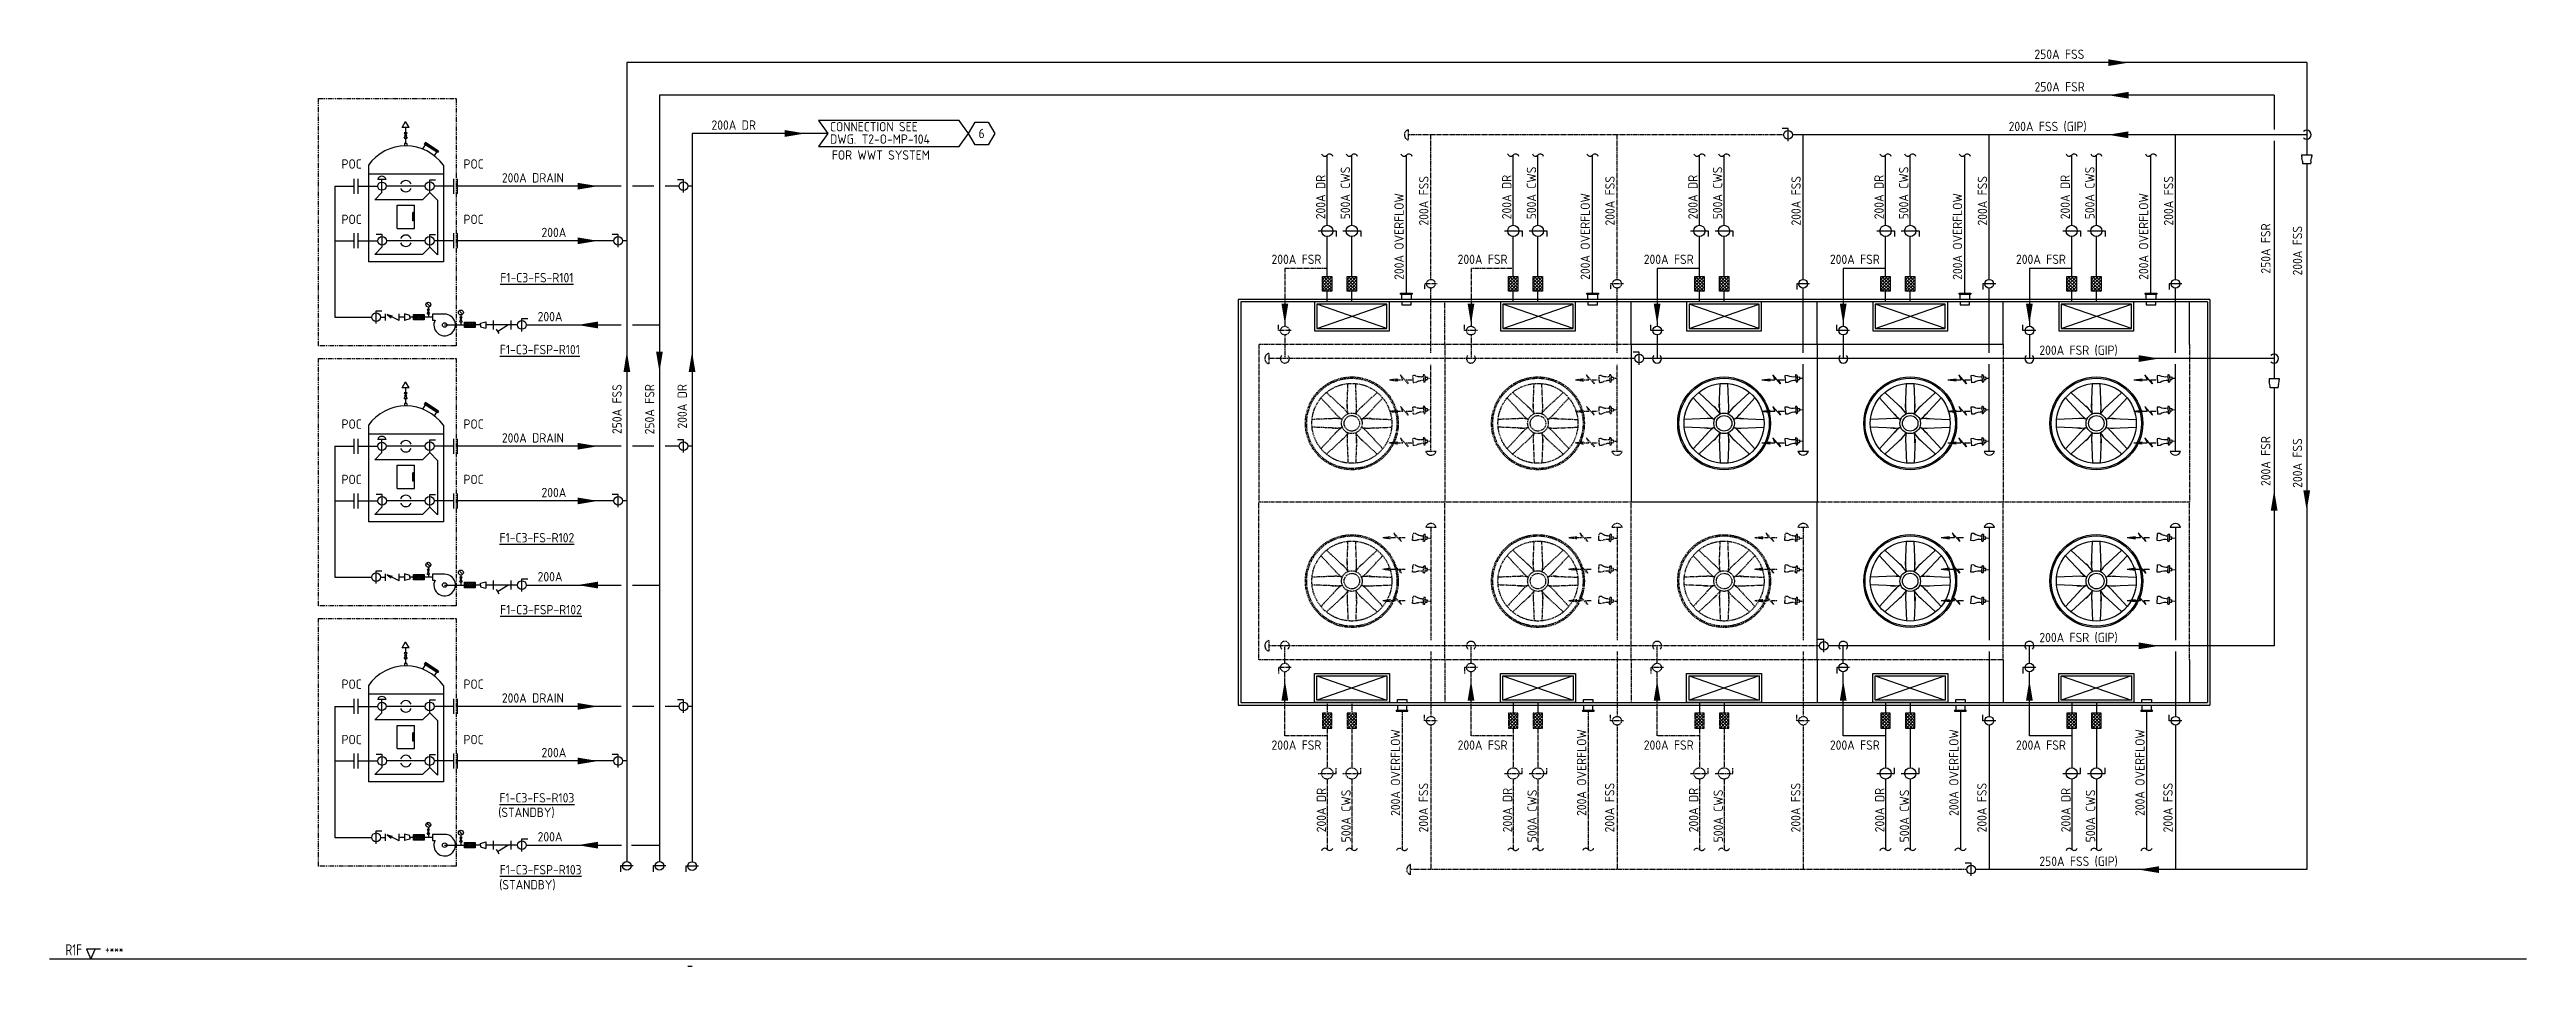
# Model space of a CAD drawing. Header units: millimetres. Extents: x 41 to 702, y 120 to 365.
import ezdxf
from ezdxf.enums import TextEntityAlignment as Align

# ---------------------------------------------------------------- set-up
doc = ezdxf.new("R2010")
doc.units = ezdxf.units.MM
doc.linetypes.add('HIDDEN', pattern=[0.375, 0.25, -0.125])
doc.linetypes.add('PHANTOM', pattern=[2.5, 1.25, -0.25, 0.25, -0.25, 0.25, -0.25])
for name, color, linetype in [('A-DETL-01', 1, 'Continuous'), ('DETL-TXT', 4, 'Continuous'), ('G-ANNO-TEXT', 3, 'Continuous'), ('M-CWTR-EQPM', 22, 'Continuous'), ('M-CWTR-PIPE-ONE-F', 3, 'Continuous'), ('M-CWTR-TEXT', 3, 'Continuous'), ('M-CWTR-TEXT-eq', 4, 'Continuous'), ('M-CWTR-VAVE', 2, 'Continuous'), ('M-DRAIN-PIPE', 170, 'Continuous'), ('M-FSR-PIPE', 110, 'Continuous'), ('M-FSS-PIPE', 210, 'Continuous'), ('M-HVAC-EQPM', 22, 'Continuous'), ('M-SUMP', 1, 'Continuous'), ('P-WAST', 3, 'Continuous')]:
    doc.layers.add(name, color=color, linetype=linetype)
doc.styles.add('AA-TXT', font='isocp.shx', dxfattribs={"bigfont": 'chineset.shx'})

msp = doc.modelspace()

# ---------------------------------------------------------------- texts
at = {"layer": 'DETL-TXT', "style": 'AA-TXT'}
for s, p in [('CONNECTION SEE', (249.04, 342.9)), ('DWG. T2-O-MP-104', (249.05, 339.6))]:
    msp.add_text(s, height=2.5, dxfattribs=at).set_placement(p)
msp.add_text('6', height=2.5, dxfattribs=at).set_placement((289.51, 342.35), align=Align.MIDDLE)
at = {"layer": 'M-CWTR-TEXT', "linetype": 'HIDDEN', "style": 'AA-TXT'}
for s, p in [('250A FSS', (570.55, 362.25)), ('250A FSR', (570.59, 353.55)), ('200A DR', (217.41, 343.34)), ('200A FSS (GIP)', (563.67, 342.98)), ('200A DRAIN', (161.46, 329.26)), ('200A', (172.03, 314.68)), ('200A', (171, 292.21)), ('200A FSR (GIP)', (571.87, 283.24)), ('200A DRAIN', (161.46, 259.83)), ('200A', (172.03, 245.25)), ('200A', (171, 222.78)), ('200A FSR (GIP)', (571.87, 206.55)), ('200A DRAIN', (161.46, 190.4)), ('200A', (172.03, 175.82)), ('200A', (171, 153.35)), ('250A FSS (GIP)', (571.87, 146.81))]:
    msp.add_text(s, height=2.5, dxfattribs=at).set_placement(p)
at = {"layer": 'M-CWTR-TEXT', "linetype": 'Continuous', "style": 'AA-TXT'}
msp.add_text('FOR WWT SYSTEM', height=2.5, dxfattribs=at).set_placement((249.54, 335.35))
for p in [(121.36, 334.21), (153.91, 334.21), (121.36, 319.43), (153.91, 319.43), (121.36, 264.78), (121.36, 264.78), (153.91, 264.78), (121.36, 249.99), (121.36, 249.99), (153.91, 249.99), (121.36, 195.34), (153.91, 195.34), (121.36, 180.56), (153.91, 180.56)]:
    msp.add_text('POC', height=2.5, dxfattribs=at).set_placement(p, align=Align.MIDDLE)
at = {"layer": 'M-CWTR-TEXT', "color": 1, "style": 'AA-TXT'}
for s, p in [('200A DR', (381.27, 319.45)), ('500A CWS', (387.85, 319.45)), ('200A DR', (430.95, 319.45)), ('500A CWS', (437.54, 319.45)), ('200A DR', (480.64, 319.45)), ('500A CWS', (487.22, 319.45)), ('200A DR', (530.32, 319.45)), ('500A CWS', (536.91, 319.45)), ('200A DR', (580.01, 319.45)), ('500A CWS', (586.59, 319.45)), ('200A OVERFLOW', (402.2, 303.28)), ('200A OVERFLOW', (451.89, 303.28)), ('200A OVERFLOW', (551.26, 303.28)), ('200A OVERFLOW', (600.94, 303.28)), ('200A OVERFLOW', (550.29, 160.17)), ('200A OVERFLOW', (599.97, 160.17)), ('200A DR', (530.51, 155.8)), ('500A CWS', (537.09, 153.13)), ('200A DR', (580.19, 155.8)), ('500A CWS', (586.77, 153.13))]:
    msp.add_text(s, height=2.5, rotation=90, dxfattribs=at).set_placement(p)
at = {"layer": 'M-CWTR-TEXT', "color": 252, "linetype": 'HIDDEN', "style": 'AA-TXT'}
for s, p in [('200A FSS ', (408.8, 317.77)), ('200A FSS ', (458.49, 317.77)), ('200A OVERFLOW', (401.24, 160.17)), ('200A OVERFLOW', (450.92, 160.17)), ('200A DR', (381.45, 155.8)), ('500A CWS', (388.04, 153.13)), ('200A FSS ', (408.72, 155.77)), ('200A DR', (431.14, 155.8)), ('500A CWS', (437.72, 153.13)), ('200A FSS ', (458.41, 155.77)), ('200A DR', (480.82, 155.8)), ('500A CWS', (487.4, 153.13)), ('200A FSS ', (508.09, 155.77))]:
    msp.add_text(s, height=2.5, rotation=90, dxfattribs=at).set_placement(p)
at = {"layer": 'M-CWTR-TEXT', "style": 'AA-TXT'}
for p in [(508.17, 317.77), (557.92, 317.77), (607.61, 317.77), (557.78, 155.77), (607.46, 155.77)]:
    msp.add_text('200A FSS ', height=2.5, rotation=90, dxfattribs=at).set_placement(p)
at = {"layer": 'M-CWTR-TEXT', "linetype": 'HIDDEN', "style": 'AA-TXT'}
for s, p in [('250A FSR', (633.55, 304.93)), ('200A FSS', (642.02, 304.45)), ('200A FSR', (633.55, 248.25)), ('200A FSS', (642.02, 247.76))]:
    msp.add_text(s, height=2.5, rotation=90, dxfattribs=at).set_placement(p)
at = {"layer": 'M-CWTR-TEXT', "color": 252, "linetype": 'HIDDEN', "style": 'AA-TXT'}
for p in [(380.2, 307.51), (429.89, 307.51), (380.2, 177.82), (429.89, 177.82), (479.57, 177.82)]:
    msp.add_text('200A FSR', height=2.5, dxfattribs=at).set_placement(p, align=Align.RIGHT)
at = {"layer": 'M-CWTR-TEXT', "linetype": 'HIDDEN', "style": 'AA-TXT'}
for p in [(479.57, 307.51), (529.26, 307.51), (578.94, 307.51), (578.94, 177.82)]:
    msp.add_text('200A FSR', height=2.5, dxfattribs=at).set_placement(p, align=Align.RIGHT)
for s, p in [('250A FSS', (193.44, 275.43)), ('250A FSR', (202.14, 275.43)), ('200A DR', (210.84, 275.43))]:
    msp.add_text(s, height=2.5, rotation=90, dxfattribs=at).set_placement(p, align=Align.RIGHT)
at = {"layer": 'M-CWTR-TEXT', "style": 'AA-TXT'}
msp.add_text('200A FSR', height=2.5, dxfattribs=at).set_placement((529.26, 177.82), align=Align.RIGHT)
at = {"layer": 'M-CWTR-TEXT-eq', "style": 'AA-TXT'}
for s, p in [('%%UF1-C3-FS-R101', (170.8, 303.86)), ('%%UF1-C3-FSP-R101', (171.6, 284.67)), ('%%UF1-C3-FS-R102', (170.8, 234.43)), ('%%UF1-C3-FSP-R102', (171.9, 215.23)), ('%%UF1-C3-FS-R103', (170.8, 165)), ('(STANDBY)', (168.01, 161.13)), ('%%UF1-C3-FSP-R103', (171.8, 145.8)), ('(STANDBY)', (168.27, 141.81))]:
    msp.add_text(s, height=2.5, dxfattribs=at).set_placement(p, align=Align.MIDDLE_CENTER)

# ---------------------------------------------------------------- blocks, each defined once
blk = doc.blocks.new('RISER-TXT')
at = {"layer": 'G-ANNO-TEXT'}
for p, q in [((-1.15, 2.64), (0, 0)), ((2.6, 2.64), (-1.15, 2.64)), ((0, 0), (1.15, 2.64))]:
    blk.add_line(p, q, dxfattribs=at)
at = {"layer": 'G-ANNO-TEXT', "style": 'AA-TXT', "width": 0.8}
blk.add_attdef('LEVEL', text='', height=3, dxfattribs=at).set_placement((-2.33, 0.96), align=Align.RIGHT)
blk.add_attdef('HIGEHT', (3.82, 1.42), '', height=2.5, dxfattribs=at)
blk = doc.blocks.new('FLXCON1', base_point=(0.985, 0.999))
for p, q in [((1.123, 0.936), (1.005, 1.055)), ((1.079, 0.936), (1.005, 1.01)), ((1.006, 1.061), (1.006, 0.936)), ((1.256, 1.061), (1.006, 1.061)), ((1.006, 1.028), (1.039, 1.061)), ((1.006, 1), (1.066, 1.06)), ((1.036, 0.936), (1.006, 0.967)), ((1.006, 0.936), (1.256, 0.936)), ((1.007, 0.972), (1.095, 1.06)), ((1.008, 0.938), (1.129, 1.06)), ((1.171, 0.936), (1.047, 1.061)), ((1.048, 0.936), (1.172, 1.06)), ((1.091, 0.936), (1.216, 1.061)), ((1.214, 0.936), (1.091, 1.06)), ((1.255, 0.938), (1.133, 1.06)), ((1.139, 0.936), (1.257, 1.055)), ((1.255, 0.972), (1.167, 1.06)), ((1.184, 0.936), (1.257, 1.01)), ((1.256, 1), (1.196, 1.06)), ((1.256, 1.028), (1.224, 1.061)), ((1.226, 0.936), (1.257, 0.967)), ((1.256, 0.936), (1.256, 1.061))]:
    blk.add_line(p, q)
blk = doc.blocks.new('MF20D1')
at = {"linetype": 'ByBlock', "xscale": 4, "yscale": 4, "zscale": 4}
blk.add_blockref('FLXCON1', (-0.58, 0), dxfattribs=at)
blk = doc.blocks.new('MA20D1')
at = {"layer": 'M-CWTR-VAVE'}
for p, q in [((-0.11, 0.06), (-0.5, 0.25)), ((-0.5, -0.25), (-0.5, 0.25)), ((0.11, 0.06), (0.5, 0.25)), ((0.5, 0.25), (0.5, -0.25)), ((-0.5, -0.25), (-0.11, -0.06)), ((0.5, -0.25), (0.11, -0.06))]:
    blk.add_line(p, q, dxfattribs=at)
blk.add_circle((0, 0), 0.128, dxfattribs=at)
blk = doc.blocks.new('R4-3')
for p, q in [((-4.4, 0), (4.4, 0)), ((4.4, 0), (4.4, -1.1)), ((-5.7, -10.2), (-5.7, -8.7)), ((5.7, -10.2), (-5.7, -10.2)), ((-4.7, -3.5), (-5.4, -6.4)), ((-4.4, 0), (-4.4, -1.1)), ((4.7, -3.5), (5.4, -6.4)), ((5.7, -10.2), (5.7, -8.7))]:
    blk.add_line(p, q)
for centre, start, end in [((4.3, -8.7), 166.373, 180), ((-14.4, -1.1), 346.373, 0), ((14.4, -1.1), 180, 193.627), ((-4.3, -8.7), 0, 13.627)]:
    blk.add_arc(centre, 10, start, end)

# ---------------------------------------------------------------- hatches: boundary and pattern name
at = {"layer": 'M-CWTR-VAVE'}
h = msp.add_hatch(dxfattribs=at)
h.set_pattern_fill('ANSI37', color=1, scale=5, angle=90, style=0)
h.set_pattern_definition([(315, (27.05456, 556.25285), (0.4419417, 0.4419417), []), (45, (27.05456, 556.25285), (-0.4419417, 0.4419417), [])])
h.paths.add_polyline_path([(383.01, 304.21), (383.01, 300.21), (380.5, 300.21), (380.5, 304.21)])
h = msp.add_hatch(dxfattribs=at)
h.set_pattern_fill('ANSI37', color=1, scale=5, angle=90, style=0)
h.set_pattern_definition([(315, (33.63765, 556.25285), (0.4419417, 0.4419417), []), (45, (33.63765, 556.25285), (-0.4419417, 0.4419417), [])])
h.paths.add_polyline_path([(389.59, 304.21), (389.59, 300.21), (387.09, 300.21), (387.09, 304.21)])
h = msp.add_hatch(dxfattribs=at)
h.set_pattern_fill('ANSI37', color=1, scale=5, angle=90, style=0)
h.set_pattern_definition([(315, (76.7388, 556.25285), (0.4419417, 0.4419417), []), (45, (76.7388, 556.25285), (-0.4419417, 0.4419417), [])])
h.paths.add_polyline_path([(432.69, 304.21), (432.69, 300.21), (430.19, 300.21), (430.19, 304.21)])
h = msp.add_hatch(dxfattribs=at)
h.set_pattern_fill('ANSI37', color=1, scale=5, angle=90, style=0)
h.set_pattern_definition([(315, (83.3219, 556.25285), (0.4419417, 0.4419417), []), (45, (83.3219, 556.25285), (-0.4419417, 0.4419417), [])])
h.paths.add_polyline_path([(439.28, 304.21), (439.28, 300.21), (436.77, 300.21), (436.77, 304.21)])
h = msp.add_hatch(dxfattribs=at)
h.set_pattern_fill('ANSI37', color=1, scale=5, angle=90, style=0)
h.set_pattern_definition([(315, (126.4231, 556.25285), (0.4419417, 0.4419417), []), (45, (126.4231, 556.25285), (-0.4419417, 0.4419417), [])])
h.paths.add_polyline_path([(482.38, 304.21), (482.38, 300.21), (479.87, 300.21), (479.87, 304.21)])
h = msp.add_hatch(dxfattribs=at)
h.set_pattern_fill('ANSI37', color=1, scale=5, angle=90, style=0)
h.set_pattern_definition([(315, (133.0062, 556.25285), (0.4419417, 0.4419417), []), (45, (133.0062, 556.25285), (-0.4419417, 0.4419417), [])])
h.paths.add_polyline_path([(488.96, 304.21), (488.96, 300.21), (486.46, 300.21), (486.46, 304.21)])
h = msp.add_hatch(dxfattribs=at)
h.set_pattern_fill('ANSI37', color=1, scale=5, angle=90, style=0)
h.set_pattern_definition([(315, (176.10734, 556.25285), (0.4419417, 0.4419417), []), (45, (176.10734, 556.25285), (-0.4419417, 0.4419417), [])])
h.paths.add_polyline_path([(532.06, 304.21), (532.06, 300.21), (529.56, 300.21), (529.56, 304.21)])
h = msp.add_hatch(dxfattribs=at)
h.set_pattern_fill('ANSI37', color=1, scale=5, angle=90, style=0)
h.set_pattern_definition([(315, (182.69044, 556.25285), (0.4419417, 0.4419417), []), (45, (182.69044, 556.25285), (-0.4419417, 0.4419417), [])])
h.paths.add_polyline_path([(538.64, 304.21), (538.64, 300.21), (536.14, 300.21), (536.14, 304.21)])
h = msp.add_hatch(dxfattribs=at)
h.set_pattern_fill('ANSI37', color=1, scale=5, angle=90, style=0)
h.set_pattern_definition([(315, (225.7916, 556.25285), (0.4419417, 0.4419417), []), (45, (225.7916, 556.25285), (-0.4419417, 0.4419417), [])])
h.paths.add_polyline_path([(581.75, 304.21), (581.75, 300.21), (579.24, 300.21), (579.24, 304.21)])
h = msp.add_hatch(dxfattribs=at)
h.set_pattern_fill('ANSI37', color=1, scale=5, angle=90, style=0)
h.set_pattern_definition([(315, (232.3747, 556.25285), (0.4419417, 0.4419417), []), (45, (232.3747, 556.25285), (-0.4419417, 0.4419417), [])])
h.paths.add_polyline_path([(588.33, 304.21), (588.33, 300.21), (585.82, 300.21), (585.82, 304.21)])
at = {"layer": 'M-FSS-PIPE', "linetype": 'HIDDEN'}
h = msp.add_hatch(dxfattribs=at)
h.set_pattern_fill('ANSI37', color=252, scale=5, angle=90, style=0)
h.set_pattern_definition([(45, (27.05456, -68.42634), (0.4419417, -0.4419417), []), (315, (27.05456, -68.42634), (-0.4419417, -0.4419417), [])])
h.paths.add_polyline_path([(383.01, 183.62), (383.01, 187.62), (380.5, 187.62), (380.5, 183.62)])
h = msp.add_hatch(dxfattribs=at)
h.set_pattern_fill('ANSI37', color=252, scale=5, angle=90, style=0)
h.set_pattern_definition([(45, (33.63765, -68.42634), (0.4419417, -0.4419417), []), (315, (33.63765, -68.42634), (-0.4419417, -0.4419417), [])])
h.paths.add_polyline_path([(389.59, 183.62), (389.59, 187.62), (387.09, 187.62), (387.09, 183.62)])
h = msp.add_hatch(dxfattribs=at)
h.set_pattern_fill('ANSI37', color=252, scale=5, angle=90, style=0)
h.set_pattern_definition([(45, (76.7388, -68.42634), (0.4419417, -0.4419417), []), (315, (76.7388, -68.42634), (-0.4419417, -0.4419417), [])])
h.paths.add_polyline_path([(432.69, 183.62), (432.69, 187.62), (430.19, 187.62), (430.19, 183.62)])
h = msp.add_hatch(dxfattribs=at)
h.set_pattern_fill('ANSI37', color=252, scale=5, angle=90, style=0)
h.set_pattern_definition([(45, (83.3219, -68.42634), (0.4419417, -0.4419417), []), (315, (83.3219, -68.42634), (-0.4419417, -0.4419417), [])])
h.paths.add_polyline_path([(439.28, 183.62), (439.28, 187.62), (436.77, 187.62), (436.77, 183.62)])
h = msp.add_hatch(dxfattribs=at)
h.set_pattern_fill('ANSI37', color=252, scale=5, angle=90, style=0)
h.set_pattern_definition([(45, (126.4231, -68.42634), (0.4419417, -0.4419417), []), (315, (126.4231, -68.42634), (-0.4419417, -0.4419417), [])])
h.paths.add_polyline_path([(482.38, 183.62), (482.38, 187.62), (479.87, 187.62), (479.87, 183.62)])
h = msp.add_hatch(dxfattribs=at)
h.set_pattern_fill('ANSI37', color=252, scale=5, angle=90, style=0)
h.set_pattern_definition([(45, (133.0062, -68.42634), (0.4419417, -0.4419417), []), (315, (133.0062, -68.42634), (-0.4419417, -0.4419417), [])])
h.paths.add_polyline_path([(488.96, 183.62), (488.96, 187.62), (486.46, 187.62), (486.46, 183.62)])
at = {"layer": 'M-FSS-PIPE'}
h = msp.add_hatch(dxfattribs=at)
h.set_pattern_fill('ANSI37', color=1, scale=5, angle=90, style=0)
h.set_pattern_definition([(45, (176.10734, -68.42634), (0.4419417, -0.4419417), []), (315, (176.10734, -68.42634), (-0.4419417, -0.4419417), [])])
h.paths.add_polyline_path([(532.06, 183.62), (532.06, 187.62), (529.56, 187.62), (529.56, 183.62)])
h = msp.add_hatch(dxfattribs=at)
h.set_pattern_fill('ANSI37', color=1, scale=5, angle=90, style=0)
h.set_pattern_definition([(45, (182.69044, -68.42634), (0.4419417, -0.4419417), []), (315, (182.69044, -68.42634), (-0.4419417, -0.4419417), [])])
h.paths.add_polyline_path([(538.64, 183.62), (538.64, 187.62), (536.14, 187.62), (536.14, 183.62)])
h = msp.add_hatch(dxfattribs=at)
h.set_pattern_fill('ANSI37', color=1, scale=5, angle=90, style=0)
h.set_pattern_definition([(45, (225.7916, -68.42634), (0.4419417, -0.4419417), []), (315, (225.7916, -68.42634), (-0.4419417, -0.4419417), [])])
h.paths.add_polyline_path([(581.75, 183.62), (581.75, 187.62), (579.24, 187.62), (579.24, 183.62)])
h = msp.add_hatch(dxfattribs=at)
h.set_pattern_fill('ANSI37', color=1, scale=5, angle=90, style=0)
h.set_pattern_definition([(45, (232.3747, -68.42634), (0.4419417, -0.4419417), []), (315, (232.3747, -68.42634), (-0.4419417, -0.4419417), [])])
h.paths.add_polyline_path([(588.33, 183.62), (588.33, 187.62), (585.82, 187.62), (585.82, 183.62)])

# ---------------------------------------------------------------- linework, layer by layer
at = {"layer": 'A-DETL-01', "linetype": 'Continuous'}
msp.add_line((701.89, 121.95), (40.71, 121.95), dxfattribs=at)
at = {"layer": 'DETL-TXT'}
msp.add_lwpolyline([(286.01, 342.35), (283.51, 345.85), (246, 345.85), (248.5, 342.35), (246, 338.85), (283.51, 338.85), (286.01, 342.35)], dxfattribs=at)
msp.add_lwpolyline([(293.01, 342.35), (291.26, 339.32), (287.76, 339.32), (286.01, 342.35), (287.76, 345.38), (291.26, 345.38)], close=True, dxfattribs=at)
at = {"layer": 'M-CWTR-EQPM', "color": 1}
for p, q in [((401.37, 299.7), (404.48, 299.7)), ((401.37, 299.41), (401.37, 299.7)), ((401.37, 299.41), (404.48, 299.41)), ((401.66, 298.07), (401.66, 299.41)), ((404.19, 299.41), (404.19, 298.07)), ((404.48, 299.7), (404.48, 299.41)), ((451.05, 299.7), (454.17, 299.7)), ((451.05, 299.41), (451.05, 299.7)), ((451.05, 299.41), (454.17, 299.41)), ((451.34, 298.07), (451.34, 299.41)), ((453.88, 299.41), (453.88, 298.07)), ((454.17, 299.7), (454.17, 299.41)), ((550.42, 299.7), (553.54, 299.7)), ((550.42, 299.41), (550.42, 299.7)), ((550.42, 299.41), (553.54, 299.41)), ((550.71, 298.07), (550.71, 299.41)), ((553.25, 299.41), (553.25, 298.07)), ((553.54, 299.7), (553.54, 299.41)), ((600.11, 299.7), (603.22, 299.7)), ((600.11, 299.41), (600.11, 299.7)), ((600.11, 299.41), (603.22, 299.41)), ((600.4, 298.07), (600.4, 299.41)), ((602.93, 299.41), (602.93, 298.07)), ((603.22, 299.7), (603.22, 299.41)), ((401.66, 297.41), (401.66, 296.58)), ((401.66, 296.58), (404.19, 296.58)), ((404.19, 296.58), (404.19, 297.41)), ((451.34, 297.41), (451.34, 296.58)), ((451.34, 296.58), (453.88, 296.58)), ((453.88, 296.58), (453.88, 297.41)), ((550.71, 297.41), (550.71, 296.58)), ((550.71, 296.58), (553.25, 296.58)), ((553.25, 296.58), (553.25, 297.41)), ((600.4, 297.41), (600.4, 296.58)), ((600.4, 296.58), (602.93, 296.58)), ((602.93, 296.58), (602.93, 297.41)), ((400.2, 188.42), (403.32, 188.42)), ((400.2, 188.42), (400.2, 188.12)), ((400.2, 188.12), (403.32, 188.12)), ((400.49, 190.41), (400.49, 191.24)), ((400.49, 191.24), (403.03, 191.24)), ((400.49, 189.76), (400.49, 188.42)), ((403.03, 191.24), (403.03, 190.41)), ((403.03, 188.42), (403.03, 189.76)), ((403.32, 188.12), (403.32, 188.42)), ((449.89, 188.42), (453, 188.42)), ((449.89, 188.42), (449.89, 188.12)), ((449.89, 188.12), (453, 188.12)), ((450.18, 190.41), (450.18, 191.24)), ((450.18, 191.24), (452.71, 191.24)), ((450.18, 189.76), (450.18, 188.42)), ((452.71, 191.24), (452.71, 190.41)), ((452.71, 188.42), (452.71, 189.76)), ((453, 188.12), (453, 188.42)), ((549.25, 188.42), (552.37, 188.42)), ((549.25, 188.42), (549.25, 188.12)), ((549.25, 188.12), (552.37, 188.12)), ((549.54, 190.41), (549.54, 191.24)), ((549.54, 191.24), (552.08, 191.24)), ((549.54, 189.76), (549.54, 188.42)), ((552.08, 191.24), (552.08, 190.41)), ((552.08, 188.42), (552.08, 189.76)), ((552.37, 188.12), (552.37, 188.42)), ((598.94, 188.42), (602.05, 188.42)), ((598.94, 188.42), (598.94, 188.12)), ((598.94, 188.12), (602.05, 188.12)), ((599.23, 190.41), (599.23, 191.24)), ((599.23, 191.24), (601.76, 191.24)), ((599.23, 189.76), (599.23, 188.42)), ((601.76, 191.24), (601.76, 190.41)), ((601.76, 188.42), (601.76, 189.76)), ((602.05, 188.12), (602.05, 188.42))]:
    msp.add_line(p, q, dxfattribs=at)
at = {"layer": 'M-CWTR-EQPM', "color": 252, "linetype": 'HIDDEN'}
for p, q in [((401.32, 277.88), (401.93, 276.59)), ((403.37, 275.51), (401.32, 277.88)), ((405.23, 277.73), (404.55, 277.68)), ((407.62, 277.9), (407.42, 277.89)), ((407.42, 277.89), (407.55, 276)), ((451, 277.88), (451.61, 276.59)), ((453.05, 275.51), (451, 277.88)), ((454.92, 277.73), (454.24, 277.68)), ((457.31, 277.9), (457.1, 277.89)), ((457.1, 277.89), (457.24, 276)), ((398.38, 276.59), (400.61, 276.88)), ((398.38, 276.59), (401.93, 276.59)), ((398.38, 276.59), (400.61, 276.29)), ((402.81, 276.59), (404.35, 276.59)), ((402.81, 276.59), (403.37, 275.51)), ((404.55, 277.68), (404.69, 275.8)), ((405.37, 275.85), (404.69, 275.8)), ((407.55, 276), (407.76, 276.02)), ((407.87, 277.69), (407.97, 276.26)), ((407.89, 277.31), (408.45, 277.35)), ((407.94, 276.64), (408.5, 276.68)), ((408.45, 277.35), (408.5, 276.68)), ((448.07, 276.59), (450.3, 276.88)), ((448.07, 276.59), (451.61, 276.59)), ((448.07, 276.59), (450.3, 276.29)), ((452.49, 276.59), (454.04, 276.59)), ((452.49, 276.59), (453.05, 275.51)), ((454.24, 277.68), (454.37, 275.8)), ((455.05, 275.85), (454.37, 275.8)), ((457.24, 276), (457.44, 276.02)), ((457.55, 277.69), (457.65, 276.26)), ((457.58, 277.31), (458.14, 277.35)), ((457.62, 276.64), (458.18, 276.68)), ((458.14, 277.35), (458.18, 276.68)), ((398.38, 268.18), (400.61, 268.48)), ((398.38, 268.18), (401.93, 268.18)), ((398.38, 268.18), (400.61, 267.89)), ((403.37, 267.11), (401.32, 269.48)), ((401.32, 269.48), (401.93, 268.18)), ((402.81, 268.18), (403.37, 267.11)), ((402.81, 268.18), (404.35, 268.18)), ((405.23, 269.33), (404.55, 269.28)), ((404.55, 269.28), (404.69, 267.39)), ((405.37, 267.44), (404.69, 267.39)), ((407.62, 269.5), (407.42, 269.48)), ((407.42, 269.48), (407.55, 267.6)), ((407.55, 267.6), (407.76, 267.61)), ((407.87, 269.29), (407.97, 267.86)), ((407.89, 268.9), (408.45, 268.95)), ((407.94, 268.24), (408.5, 268.28)), ((408.45, 268.95), (408.5, 268.28)), ((448.07, 268.18), (450.3, 268.48)), ((448.07, 268.18), (451.61, 268.18)), ((448.07, 268.18), (450.3, 267.89)), ((453.05, 267.11), (451, 269.48)), ((451, 269.48), (451.61, 268.18)), ((452.49, 268.18), (453.05, 267.11)), ((452.49, 268.18), (454.04, 268.18)), ((454.92, 269.33), (454.24, 269.28)), ((454.24, 269.28), (454.37, 267.39)), ((455.05, 267.44), (454.37, 267.39)), ((457.31, 269.5), (457.1, 269.48)), ((457.1, 269.48), (457.24, 267.6)), ((457.24, 267.6), (457.44, 267.61)), ((457.55, 269.29), (457.65, 267.86)), ((457.58, 268.9), (458.14, 268.95)), ((457.62, 268.24), (458.18, 268.28)), ((458.14, 268.95), (458.18, 268.28)), ((398.38, 259.78), (400.61, 260.07)), ((398.38, 259.78), (401.93, 259.78)), ((398.38, 259.78), (400.61, 259.49)), ((403.37, 258.7), (401.32, 261.07)), ((401.32, 261.07), (401.93, 259.78)), ((402.81, 259.78), (403.37, 258.7)), ((402.81, 259.78), (404.35, 259.78)), ((405.23, 260.92), (404.55, 260.87)), ((404.55, 260.87), (404.69, 258.99)), ((405.37, 259.04), (404.69, 258.99)), ((407.62, 261.1), (407.42, 261.08)), ((407.42, 261.08), (407.55, 259.2)), ((407.55, 259.2), (407.76, 259.21)), ((407.87, 260.89), (407.97, 259.45)), ((407.89, 260.5), (408.45, 260.54)), ((407.94, 259.84), (408.5, 259.88)), ((408.45, 260.54), (408.5, 259.88)), ((448.07, 259.78), (450.3, 260.07)), ((448.07, 259.78), (451.61, 259.78)), ((448.07, 259.78), (450.3, 259.49)), ((453.05, 258.7), (451, 261.07)), ((451, 261.07), (451.61, 259.78)), ((452.49, 259.78), (453.05, 258.7)), ((452.49, 259.78), (454.04, 259.78)), ((454.92, 260.92), (454.24, 260.87)), ((454.24, 260.87), (454.37, 258.99)), ((455.05, 259.04), (454.37, 258.99)), ((457.31, 261.1), (457.1, 261.08)), ((457.1, 261.08), (457.24, 259.2)), ((457.24, 259.2), (457.44, 259.21)), ((457.55, 260.89), (457.65, 259.45)), ((457.58, 260.5), (458.14, 260.54)), ((457.62, 259.84), (458.18, 259.88)), ((458.14, 260.54), (458.18, 259.88)), ((396.58, 234.47), (398.81, 234.76)), ((396.58, 234.47), (400.12, 234.47)), ((396.58, 234.47), (398.81, 234.18)), ((399.51, 235.76), (400.12, 234.47)), ((401.56, 233.39), (399.51, 235.76)), ((401, 234.47), (402.55, 234.47)), ((401, 234.47), (401.56, 233.39)), ((404.55, 233.68), (404.69, 235.56)), ((405.23, 233.63), (404.55, 233.68)), ((405.37, 235.52), (404.69, 235.56)), ((407.42, 233.47), (407.55, 235.36)), ((407.62, 233.46), (407.42, 233.47)), ((407.55, 235.36), (407.76, 235.34)), ((407.87, 233.67), (407.97, 235.1)), ((407.89, 234.05), (408.45, 234.01)), ((407.94, 234.72), (408.5, 234.68)), ((408.45, 234.01), (408.5, 234.68)), ((446.26, 234.47), (448.49, 234.76)), ((446.26, 234.47), (449.8, 234.47)), ((446.26, 234.47), (448.49, 234.18)), ((449.19, 235.76), (449.8, 234.47)), ((451.25, 233.39), (449.19, 235.76)), ((450.68, 234.47), (452.23, 234.47)), ((450.68, 234.47), (451.25, 233.39)), ((454.24, 233.68), (454.37, 235.56)), ((454.92, 233.63), (454.24, 233.68)), ((455.05, 235.52), (454.37, 235.56)), ((457.1, 233.47), (457.24, 235.36)), ((457.31, 233.46), (457.1, 233.47)), ((457.24, 235.36), (457.44, 235.34)), ((457.55, 233.67), (457.65, 235.1)), ((457.58, 234.05), (458.14, 234.01)), ((457.62, 234.72), (458.18, 234.68)), ((458.14, 234.01), (458.18, 234.68)), ((495.94, 234.47), (498.18, 234.76)), ((495.94, 234.47), (499.49, 234.47)), ((495.94, 234.47), (498.18, 234.18)), ((498.88, 235.76), (499.49, 234.47)), ((500.93, 233.39), (498.88, 235.76)), ((500.37, 234.47), (501.91, 234.47)), ((500.37, 234.47), (500.93, 233.39)), ((503.92, 233.68), (504.06, 235.56)), ((504.6, 233.63), (503.92, 233.68)), ((504.73, 235.52), (504.06, 235.56)), ((506.78, 233.47), (506.92, 235.36)), ((506.99, 233.46), (506.78, 233.47)), ((506.92, 235.36), (507.13, 235.34)), ((507.23, 233.67), (507.34, 235.1)), ((507.26, 234.05), (507.82, 234.01)), ((507.31, 234.72), (507.87, 234.68)), ((507.82, 234.01), (507.87, 234.68)), ((396.58, 226.07), (398.81, 226.36)), ((396.58, 226.07), (400.12, 226.07)), ((396.58, 226.07), (398.81, 225.77)), ((401.56, 224.99), (399.51, 227.36)), ((399.51, 227.36), (400.12, 226.07)), ((401, 226.07), (401.56, 224.99)), ((401, 226.07), (402.55, 226.07)), ((404.55, 225.28), (404.69, 227.16)), ((405.23, 225.23), (404.55, 225.28)), ((405.37, 227.11), (404.69, 227.16)), ((407.42, 225.07), (407.55, 226.96)), ((407.62, 225.06), (407.42, 225.07)), ((407.55, 226.96), (407.76, 226.94)), ((407.87, 225.27), (407.97, 226.7)), ((407.89, 225.65), (408.45, 225.61)), ((407.94, 226.31), (408.5, 226.27)), ((408.45, 225.61), (408.5, 226.27)), ((446.26, 226.07), (448.49, 226.36)), ((446.26, 226.07), (449.8, 226.07)), ((446.26, 226.07), (448.49, 225.77)), ((451.25, 224.99), (449.19, 227.36)), ((449.19, 227.36), (449.8, 226.07)), ((450.68, 226.07), (451.25, 224.99)), ((450.68, 226.07), (452.23, 226.07)), ((454.24, 225.28), (454.37, 227.16)), ((454.92, 225.23), (454.24, 225.28)), ((455.05, 227.11), (454.37, 227.16)), ((457.1, 225.07), (457.24, 226.96)), ((457.31, 225.06), (457.1, 225.07)), ((457.24, 226.96), (457.44, 226.94)), ((457.55, 225.27), (457.65, 226.7)), ((457.58, 225.65), (458.14, 225.61)), ((457.62, 226.31), (458.18, 226.27)), ((458.14, 225.61), (458.18, 226.27)), ((495.94, 226.07), (498.18, 226.36)), ((495.94, 226.07), (499.49, 226.07)), ((495.94, 226.07), (498.18, 225.77)), ((500.93, 224.99), (498.88, 227.36)), ((498.88, 227.36), (499.49, 226.07)), ((500.37, 226.07), (500.93, 224.99)), ((500.37, 226.07), (501.91, 226.07)), ((503.92, 225.28), (504.06, 227.16)), ((504.6, 225.23), (503.92, 225.28)), ((504.73, 227.11), (504.06, 227.16)), ((506.78, 225.07), (506.92, 226.96)), ((506.99, 225.06), (506.78, 225.07)), ((506.92, 226.96), (507.13, 226.94)), ((507.23, 225.27), (507.34, 226.7)), ((507.26, 225.65), (507.82, 225.61)), ((507.31, 226.31), (507.87, 226.27)), ((507.82, 225.61), (507.87, 226.27)), ((401.56, 216.59), (399.51, 218.96)), ((399.51, 218.96), (400.12, 217.66)), ((404.55, 216.87), (404.69, 218.76)), ((405.37, 218.71), (404.69, 218.76)), ((407.42, 216.67), (407.55, 218.55)), ((407.55, 218.55), (407.76, 218.54)), ((407.87, 216.86), (407.97, 218.29)), ((451.25, 216.59), (449.19, 218.96)), ((449.19, 218.96), (449.8, 217.66)), ((454.24, 216.87), (454.37, 218.76)), ((455.05, 218.71), (454.37, 218.76)), ((457.1, 216.67), (457.24, 218.55)), ((457.24, 218.55), (457.44, 218.54)), ((457.55, 216.86), (457.65, 218.29)), ((500.93, 216.59), (498.88, 218.96)), ((498.88, 218.96), (499.49, 217.66)), ((503.92, 216.87), (504.06, 218.76)), ((504.73, 218.71), (504.06, 218.76)), ((506.78, 216.67), (506.92, 218.55)), ((506.92, 218.55), (507.13, 218.54)), ((507.23, 216.86), (507.34, 218.29)), ((396.58, 217.66), (398.81, 217.96)), ((396.58, 217.66), (400.12, 217.66)), ((396.58, 217.66), (398.81, 217.37)), ((401, 217.66), (401.56, 216.59)), ((401, 217.66), (402.55, 217.66)), ((405.23, 216.82), (404.55, 216.87)), ((407.62, 216.65), (407.42, 216.67)), ((407.89, 217.25), (408.45, 217.21)), ((407.94, 217.91), (408.5, 217.87)), ((408.45, 217.21), (408.5, 217.87)), ((446.26, 217.66), (448.49, 217.96)), ((446.26, 217.66), (449.8, 217.66)), ((446.26, 217.66), (448.49, 217.37)), ((450.68, 217.66), (451.25, 216.59)), ((450.68, 217.66), (452.23, 217.66)), ((454.92, 216.82), (454.24, 216.87)), ((457.31, 216.65), (457.1, 216.67)), ((457.58, 217.25), (458.14, 217.21)), ((457.62, 217.91), (458.18, 217.87)), ((458.14, 217.21), (458.18, 217.87)), ((495.94, 217.66), (498.18, 217.96)), ((495.94, 217.66), (499.49, 217.66)), ((495.94, 217.66), (498.18, 217.37)), ((500.37, 217.66), (500.93, 216.59)), ((500.37, 217.66), (501.91, 217.66)), ((504.6, 216.82), (503.92, 216.87)), ((506.99, 216.65), (506.78, 216.67)), ((507.26, 217.25), (507.82, 217.21)), ((507.31, 217.91), (507.87, 217.87)), ((507.82, 217.21), (507.87, 217.87))]:
    msp.add_line(p, q, dxfattribs=at)
at = {"layer": 'M-CWTR-EQPM'}
for p, q in [((500.68, 277.88), (501.29, 276.59)), ((502.74, 275.51), (500.68, 277.88)), ((504.6, 277.73), (503.92, 277.68)), ((506.99, 277.9), (506.78, 277.89)), ((506.78, 277.89), (506.92, 276)), ((550.37, 277.88), (550.98, 276.59)), ((552.42, 275.51), (550.37, 277.88)), ((554.28, 277.73), (553.61, 277.68)), ((556.68, 277.9), (556.47, 277.89)), ((556.47, 277.89), (556.6, 276)), ((600.05, 277.88), (600.66, 276.59)), ((602.11, 275.51), (600.05, 277.88)), ((603.97, 277.73), (603.29, 277.68)), ((606.36, 277.9), (606.15, 277.89)), ((606.15, 277.89), (606.29, 276)), ((497.75, 276.59), (499.98, 276.88)), ((497.75, 276.59), (501.29, 276.59)), ((497.75, 276.59), (499.98, 276.29)), ((502.17, 276.59), (503.72, 276.59)), ((502.17, 276.59), (502.74, 275.51)), ((503.92, 277.68), (504.06, 275.8)), ((504.73, 275.85), (504.06, 275.8)), ((506.92, 276), (507.13, 276.02)), ((507.23, 277.69), (507.34, 276.26)), ((507.26, 277.31), (507.82, 277.35)), ((507.31, 276.64), (507.87, 276.68)), ((507.82, 277.35), (507.87, 276.68)), ((547.44, 276.59), (549.67, 276.88)), ((547.44, 276.59), (550.98, 276.59)), ((547.44, 276.59), (549.67, 276.29)), ((551.86, 276.59), (553.41, 276.59)), ((551.86, 276.59), (552.42, 275.51)), ((553.61, 277.68), (553.74, 275.8)), ((554.42, 275.85), (553.74, 275.8)), ((556.6, 276), (556.81, 276.02)), ((556.92, 277.69), (557.02, 276.26)), ((556.95, 277.31), (557.5, 277.35)), ((556.99, 276.64), (557.55, 276.68)), ((557.5, 277.35), (557.55, 276.68)), ((597.12, 276.59), (599.35, 276.88)), ((597.12, 276.59), (600.66, 276.59)), ((597.12, 276.59), (599.35, 276.29)), ((601.54, 276.59), (603.09, 276.59)), ((601.54, 276.59), (602.11, 275.51)), ((603.29, 277.68), (603.43, 275.8)), ((604.1, 275.85), (603.43, 275.8)), ((606.29, 276), (606.5, 276.02)), ((606.6, 277.69), (606.71, 276.26)), ((606.63, 277.31), (607.19, 277.35)), ((606.68, 276.64), (607.24, 276.68)), ((607.19, 277.35), (607.24, 276.68)), ((497.75, 268.18), (499.98, 268.48)), ((497.75, 268.18), (501.29, 268.18)), ((497.75, 268.18), (499.98, 267.89)), ((502.74, 267.11), (500.68, 269.48)), ((500.68, 269.48), (501.29, 268.18)), ((502.17, 268.18), (502.74, 267.11)), ((502.17, 268.18), (503.72, 268.18)), ((504.6, 269.33), (503.92, 269.28)), ((503.92, 269.28), (504.06, 267.39)), ((504.73, 267.44), (504.06, 267.39)), ((506.99, 269.5), (506.78, 269.48)), ((506.78, 269.48), (506.92, 267.6)), ((506.92, 267.6), (507.13, 267.61)), ((507.23, 269.29), (507.34, 267.86)), ((507.26, 268.9), (507.82, 268.95)), ((507.31, 268.24), (507.87, 268.28)), ((507.82, 268.95), (507.87, 268.28)), ((547.44, 268.18), (549.67, 268.48)), ((547.44, 268.18), (550.98, 268.18)), ((547.44, 268.18), (549.67, 267.89)), ((552.42, 267.11), (550.37, 269.48)), ((550.37, 269.48), (550.98, 268.18)), ((551.86, 268.18), (552.42, 267.11)), ((551.86, 268.18), (553.41, 268.18)), ((554.28, 269.33), (553.61, 269.28)), ((553.61, 269.28), (553.74, 267.39)), ((554.42, 267.44), (553.74, 267.39)), ((556.68, 269.5), (556.47, 269.48)), ((556.47, 269.48), (556.6, 267.6)), ((556.6, 267.6), (556.81, 267.61)), ((556.92, 269.29), (557.02, 267.86)), ((556.95, 268.9), (557.5, 268.95)), ((556.99, 268.24), (557.55, 268.28)), ((557.5, 268.95), (557.55, 268.28)), ((597.12, 268.18), (599.35, 268.48)), ((597.12, 268.18), (600.66, 268.18)), ((597.12, 268.18), (599.35, 267.89)), ((602.11, 267.11), (600.05, 269.48)), ((600.05, 269.48), (600.66, 268.18)), ((601.54, 268.18), (602.11, 267.11)), ((601.54, 268.18), (603.09, 268.18)), ((603.97, 269.33), (603.29, 269.28)), ((603.29, 269.28), (603.43, 267.39)), ((604.1, 267.44), (603.43, 267.39)), ((606.36, 269.5), (606.15, 269.48)), ((606.15, 269.48), (606.29, 267.6)), ((606.29, 267.6), (606.5, 267.61)), ((606.6, 269.29), (606.71, 267.86)), ((606.63, 268.9), (607.19, 268.95)), ((606.68, 268.24), (607.24, 268.28)), ((607.19, 268.95), (607.24, 268.28)), ((497.75, 259.78), (499.98, 260.07)), ((497.75, 259.78), (501.29, 259.78)), ((497.75, 259.78), (499.98, 259.49)), ((502.74, 258.7), (500.68, 261.07)), ((500.68, 261.07), (501.29, 259.78)), ((502.17, 259.78), (502.74, 258.7)), ((502.17, 259.78), (503.72, 259.78)), ((504.6, 260.92), (503.92, 260.87)), ((503.92, 260.87), (504.06, 258.99)), ((504.73, 259.04), (504.06, 258.99)), ((506.99, 261.1), (506.78, 261.08)), ((506.78, 261.08), (506.92, 259.2)), ((506.92, 259.2), (507.13, 259.21)), ((507.23, 260.89), (507.34, 259.45)), ((507.26, 260.5), (507.82, 260.54)), ((507.31, 259.84), (507.87, 259.88)), ((507.82, 260.54), (507.87, 259.88)), ((547.44, 259.78), (549.67, 260.07)), ((547.44, 259.78), (550.98, 259.78)), ((547.44, 259.78), (549.67, 259.49)), ((552.42, 258.7), (550.37, 261.07)), ((550.37, 261.07), (550.98, 259.78)), ((551.86, 259.78), (552.42, 258.7)), ((551.86, 259.78), (553.41, 259.78)), ((554.28, 260.92), (553.61, 260.87)), ((553.61, 260.87), (553.74, 258.99)), ((554.42, 259.04), (553.74, 258.99)), ((556.68, 261.1), (556.47, 261.08)), ((556.47, 261.08), (556.6, 259.2)), ((556.6, 259.2), (556.81, 259.21)), ((556.92, 260.89), (557.02, 259.45)), ((556.95, 260.5), (557.5, 260.54)), ((556.99, 259.84), (557.55, 259.88)), ((557.5, 260.54), (557.55, 259.88)), ((597.12, 259.78), (599.35, 260.07)), ((597.12, 259.78), (600.66, 259.78)), ((597.12, 259.78), (599.35, 259.49)), ((602.11, 258.7), (600.05, 261.07)), ((600.05, 261.07), (600.66, 259.78)), ((601.54, 259.78), (602.11, 258.7)), ((601.54, 259.78), (603.09, 259.78)), ((603.97, 260.92), (603.29, 260.87)), ((603.29, 260.87), (603.43, 258.99)), ((604.1, 259.04), (603.43, 258.99)), ((606.36, 261.1), (606.15, 261.08)), ((606.15, 261.08), (606.29, 259.2)), ((606.29, 259.2), (606.5, 259.21)), ((606.6, 260.89), (606.71, 259.45)), ((606.63, 260.5), (607.19, 260.54)), ((606.68, 259.84), (607.24, 259.88)), ((607.19, 260.54), (607.24, 259.88)), ((545.63, 234.47), (547.86, 234.76)), ((545.63, 234.47), (549.17, 234.47)), ((545.63, 234.47), (547.86, 234.18)), ((548.56, 235.76), (549.17, 234.47)), ((550.61, 233.39), (548.56, 235.76)), ((550.05, 234.47), (551.6, 234.47)), ((550.05, 234.47), (550.61, 233.39)), ((553.61, 233.68), (553.74, 235.56)), ((554.28, 233.63), (553.61, 233.68)), ((554.42, 235.52), (553.74, 235.56)), ((556.47, 233.47), (556.6, 235.36)), ((556.68, 233.46), (556.47, 233.47)), ((556.6, 235.36), (556.81, 235.34)), ((556.92, 233.67), (557.02, 235.1)), ((556.95, 234.05), (557.5, 234.01)), ((556.99, 234.72), (557.55, 234.68)), ((557.5, 234.01), (557.55, 234.68)), ((595.31, 234.47), (597.54, 234.76)), ((595.31, 234.47), (598.86, 234.47)), ((595.31, 234.47), (597.54, 234.18)), ((598.24, 235.76), (598.86, 234.47)), ((600.3, 233.39), (598.24, 235.76)), ((599.74, 234.47), (601.28, 234.47)), ((599.74, 234.47), (600.3, 233.39)), ((603.29, 233.68), (603.43, 235.56)), ((603.97, 233.63), (603.29, 233.68)), ((604.1, 235.52), (603.43, 235.56)), ((606.15, 233.47), (606.29, 235.36)), ((606.36, 233.46), (606.15, 233.47)), ((606.29, 235.36), (606.5, 235.34)), ((606.6, 233.67), (606.71, 235.1)), ((606.63, 234.05), (607.19, 234.01)), ((606.68, 234.72), (607.24, 234.68)), ((607.19, 234.01), (607.24, 234.68)), ((545.63, 226.07), (547.86, 226.36)), ((545.63, 226.07), (549.17, 226.07)), ((545.63, 226.07), (547.86, 225.77)), ((550.61, 224.99), (548.56, 227.36)), ((548.56, 227.36), (549.17, 226.07)), ((550.05, 226.07), (550.61, 224.99)), ((550.05, 226.07), (551.6, 226.07)), ((553.61, 225.28), (553.74, 227.16)), ((554.28, 225.23), (553.61, 225.28)), ((554.42, 227.11), (553.74, 227.16)), ((556.47, 225.07), (556.6, 226.96)), ((556.68, 225.06), (556.47, 225.07)), ((556.6, 226.96), (556.81, 226.94)), ((556.92, 225.27), (557.02, 226.7)), ((556.95, 225.65), (557.5, 225.61)), ((556.99, 226.31), (557.55, 226.27)), ((557.5, 225.61), (557.55, 226.27)), ((595.31, 226.07), (597.54, 226.36)), ((595.31, 226.07), (598.86, 226.07)), ((595.31, 226.07), (597.54, 225.77)), ((600.3, 224.99), (598.24, 227.36)), ((598.24, 227.36), (598.86, 226.07)), ((599.74, 226.07), (600.3, 224.99)), ((599.74, 226.07), (601.28, 226.07)), ((603.29, 225.28), (603.43, 227.16)), ((603.97, 225.23), (603.29, 225.28)), ((604.1, 227.11), (603.43, 227.16)), ((606.15, 225.07), (606.29, 226.96)), ((606.36, 225.06), (606.15, 225.07)), ((606.29, 226.96), (606.5, 226.94)), ((606.6, 225.27), (606.71, 226.7)), ((606.63, 225.65), (607.19, 225.61)), ((606.68, 226.31), (607.24, 226.27)), ((607.19, 225.61), (607.24, 226.27)), ((550.61, 216.59), (548.56, 218.96)), ((548.56, 218.96), (549.17, 217.66)), ((553.61, 216.87), (553.74, 218.76)), ((554.42, 218.71), (553.74, 218.76)), ((556.47, 216.67), (556.6, 218.55)), ((556.6, 218.55), (556.81, 218.54)), ((556.92, 216.86), (557.02, 218.29)), ((600.3, 216.59), (598.24, 218.96)), ((598.24, 218.96), (598.86, 217.66)), ((603.29, 216.87), (603.43, 218.76)), ((604.1, 218.71), (603.43, 218.76)), ((606.15, 216.67), (606.29, 218.55)), ((606.29, 218.55), (606.5, 218.54)), ((606.6, 216.86), (606.71, 218.29)), ((545.63, 217.66), (547.86, 217.96)), ((545.63, 217.66), (549.17, 217.66)), ((545.63, 217.66), (547.86, 217.37)), ((550.05, 217.66), (550.61, 216.59)), ((550.05, 217.66), (551.6, 217.66)), ((554.28, 216.82), (553.61, 216.87)), ((556.68, 216.65), (556.47, 216.67)), ((556.95, 217.25), (557.5, 217.21)), ((556.99, 217.91), (557.55, 217.87)), ((557.5, 217.21), (557.55, 217.87)), ((595.31, 217.66), (597.54, 217.96)), ((595.31, 217.66), (598.86, 217.66)), ((595.31, 217.66), (597.54, 217.37)), ((599.74, 217.66), (600.3, 216.59)), ((599.74, 217.66), (601.28, 217.66)), ((603.97, 216.82), (603.29, 216.87)), ((606.36, 216.65), (606.15, 216.67)), ((606.63, 217.25), (607.19, 217.21)), ((606.68, 217.91), (607.24, 217.87)), ((607.19, 217.21), (607.24, 217.87))]:
    msp.add_line(p, q, dxfattribs=at)
at = {"layer": 'M-CWTR-EQPM', "linetype": 'PHANTOM'}
for points in [[(112.47, 351.72), (149.21, 351.72), (149.21, 285.65), (112.47, 285.65)], [(112.47, 282.29), (149.21, 282.29), (149.21, 216.22), (112.47, 216.22)], [(112.47, 212.86), (149.21, 212.86), (149.21, 146.78), (112.47, 146.78)]]:
    msp.add_lwpolyline(points, close=True, dxfattribs=at)
at = {"layer": 'M-CWTR-EQPM', "color": 252, "linetype": 'HIDDEN'}
for centre, radius, start, end in [((406.73, 281.16), 3.74, 246.44711, 281.05224), ((407.64, 277.68), 0.227, 4.11513, 94.11513), ((456.41, 281.16), 3.74, 246.44711, 281.05224), ((457.32, 277.68), 0.227, 4.11513, 94.11513), ((407.34, 272.66), 3.74, 87.17801, 121.78315), ((407.74, 276.24), 0.227, 274.11513, 4.11513), ((457.02, 272.66), 3.74, 87.17801, 121.78315), ((457.43, 276.24), 0.227, 274.11513, 4.11513), ((406.73, 272.76), 3.74, 246.44711, 281.05224), ((407.34, 264.26), 3.74, 87.17801, 121.78315), ((407.64, 269.27), 0.227, 4.11513, 94.11513), ((407.74, 267.84), 0.227, 274.11513, 4.11513), ((456.41, 272.76), 3.74, 246.44711, 281.05224), ((457.02, 264.26), 3.74, 87.17801, 121.78315), ((457.32, 269.27), 0.227, 4.11513, 94.11513), ((457.43, 267.84), 0.227, 274.11513, 4.11513), ((406.73, 264.35), 3.74, 246.44711, 281.05224), ((407.34, 255.86), 3.74, 87.17801, 121.78315), ((407.64, 260.87), 0.227, 4.11513, 94.11513), ((407.74, 259.44), 0.227, 274.11513, 4.11513), ((456.41, 264.35), 3.74, 246.44711, 281.05224), ((457.02, 255.86), 3.74, 87.17801, 121.78315), ((457.32, 260.87), 0.227, 4.11513, 94.11513), ((457.43, 259.44), 0.227, 274.11513, 4.11513), ((406.73, 230.2), 3.74, 78.94776, 113.55289), ((407.34, 238.7), 3.74, 238.21685, 272.82199), ((407.64, 233.69), 0.227, 265.88487, 355.88487), ((407.74, 235.12), 0.227, 355.88487, 85.88487), ((456.41, 230.2), 3.74, 78.94776, 113.55289), ((457.02, 238.7), 3.74, 238.21685, 272.82199), ((457.32, 233.69), 0.227, 265.88487, 355.88487), ((457.43, 235.12), 0.227, 355.88487, 85.88487), ((506.1, 230.2), 3.74, 78.94776, 113.55289), ((506.71, 238.7), 3.74, 238.21685, 272.82199), ((507.01, 233.69), 0.227, 265.88487, 355.88487), ((507.11, 235.12), 0.227, 355.88487, 85.88487), ((406.73, 221.8), 3.74, 78.94776, 113.55289), ((407.34, 230.29), 3.74, 238.21685, 272.82199), ((407.64, 225.28), 0.227, 265.88487, 355.88487), ((407.74, 226.71), 0.227, 355.88487, 85.88487), ((456.41, 221.8), 3.74, 78.94776, 113.55289), ((457.02, 230.29), 3.74, 238.21685, 272.82199), ((457.32, 225.28), 0.227, 265.88487, 355.88487), ((457.43, 226.71), 0.227, 355.88487, 85.88487), ((506.1, 221.8), 3.74, 78.94776, 113.55289), ((506.71, 230.29), 3.74, 238.21685, 272.82199), ((507.01, 225.28), 0.227, 265.88487, 355.88487), ((507.11, 226.71), 0.227, 355.88487, 85.88487), ((407.34, 221.89), 3.74, 238.21685, 272.82199), ((407.74, 218.31), 0.227, 355.88487, 85.88487), ((457.02, 221.89), 3.74, 238.21685, 272.82199), ((457.43, 218.31), 0.227, 355.88487, 85.88487), ((506.71, 221.89), 3.74, 238.21685, 272.82199), ((507.11, 218.31), 0.227, 355.88487, 85.88487), ((406.73, 213.39), 3.74, 78.94776, 113.55289), ((407.64, 216.88), 0.227, 265.88487, 355.88487), ((456.41, 213.39), 3.74, 78.94776, 113.55289), ((457.32, 216.88), 0.227, 265.88487, 355.88487), ((506.1, 213.39), 3.74, 78.94776, 113.55289), ((507.01, 216.88), 0.227, 265.88487, 355.88487)]:
    msp.add_arc(centre, radius, start, end, dxfattribs=at)
at = {"layer": 'M-CWTR-EQPM'}
for centre, radius, start, end in [((506.1, 281.16), 3.74, 246.44711, 281.05224), ((507.01, 277.68), 0.227, 4.11513, 94.11513), ((555.78, 281.16), 3.74, 246.44711, 281.05224), ((556.69, 277.68), 0.227, 4.11513, 94.11513), ((605.46, 281.16), 3.74, 246.44711, 281.05224), ((606.38, 277.68), 0.227, 4.11513, 94.11513), ((506.71, 272.66), 3.74, 87.17801, 121.78315), ((507.11, 276.24), 0.227, 274.11513, 4.11513), ((556.39, 272.66), 3.74, 87.17801, 121.78315), ((556.79, 276.24), 0.227, 274.11513, 4.11513), ((606.07, 272.66), 3.74, 87.17801, 121.78315), ((606.48, 276.24), 0.227, 274.11513, 4.11513), ((506.1, 272.76), 3.74, 246.44711, 281.05224), ((506.71, 264.26), 3.74, 87.17801, 121.78315), ((507.01, 269.27), 0.227, 4.11513, 94.11513), ((507.11, 267.84), 0.227, 274.11513, 4.11513), ((555.78, 272.76), 3.74, 246.44711, 281.05224), ((556.39, 264.26), 3.74, 87.17801, 121.78315), ((556.69, 269.27), 0.227, 4.11513, 94.11513), ((556.79, 267.84), 0.227, 274.11513, 4.11513), ((605.46, 272.76), 3.74, 246.44711, 281.05224), ((606.07, 264.26), 3.74, 87.17801, 121.78315), ((606.38, 269.27), 0.227, 4.11513, 94.11513), ((606.48, 267.84), 0.227, 274.11513, 4.11513), ((506.1, 264.35), 3.74, 246.44711, 281.05224), ((506.71, 255.86), 3.74, 87.17801, 121.78315), ((507.01, 260.87), 0.227, 4.11513, 94.11513), ((507.11, 259.44), 0.227, 274.11513, 4.11513), ((555.78, 264.35), 3.74, 246.44711, 281.05224), ((556.39, 255.86), 3.74, 87.17801, 121.78315), ((556.69, 260.87), 0.227, 4.11513, 94.11513), ((556.79, 259.44), 0.227, 274.11513, 4.11513), ((605.46, 264.35), 3.74, 246.44711, 281.05224), ((606.07, 255.86), 3.74, 87.17801, 121.78315), ((606.38, 260.87), 0.227, 4.11513, 94.11513), ((606.48, 259.44), 0.227, 274.11513, 4.11513), ((555.78, 230.2), 3.74, 78.94776, 113.55289), ((556.39, 238.7), 3.74, 238.21685, 272.82199), ((556.69, 233.69), 0.227, 265.88487, 355.88487), ((556.79, 235.12), 0.227, 355.88487, 85.88487), ((605.46, 230.2), 3.74, 78.94776, 113.55289), ((606.07, 238.7), 3.74, 238.21685, 272.82199), ((606.38, 233.69), 0.227, 265.88487, 355.88487), ((606.48, 235.12), 0.227, 355.88487, 85.88487), ((555.78, 221.8), 3.74, 78.94776, 113.55289), ((556.39, 230.29), 3.74, 238.21685, 272.82199), ((556.69, 225.28), 0.227, 265.88487, 355.88487), ((556.79, 226.71), 0.227, 355.88487, 85.88487), ((605.46, 221.8), 3.74, 78.94776, 113.55289), ((606.07, 230.29), 3.74, 238.21685, 272.82199), ((606.38, 225.28), 0.227, 265.88487, 355.88487), ((606.48, 226.71), 0.227, 355.88487, 85.88487), ((556.39, 221.89), 3.74, 238.21685, 272.82199), ((556.79, 218.31), 0.227, 355.88487, 85.88487), ((606.07, 221.89), 3.74, 238.21685, 272.82199), ((606.48, 218.31), 0.227, 355.88487, 85.88487), ((555.78, 213.39), 3.74, 78.94776, 113.55289), ((556.69, 216.88), 0.227, 265.88487, 355.88487), ((605.46, 213.39), 3.74, 78.94776, 113.55289), ((606.38, 216.88), 0.227, 265.88487, 355.88487)]:
    msp.add_arc(centre, radius, start, end, dxfattribs=at)
at = {"layer": 'M-CWTR-PIPE-ONE-F', "color": 1}
for centre, start, end in [((381.11, 337.19), 196.70315, 316.70315), ((382.41, 335.97), 16.70315, 136.70315), ((387.69, 337.19), 196.70315, 316.70315), ((388.99, 335.97), 16.70315, 136.70315), ((402.28, 337.19), 196.70315, 316.70315), ((403.57, 335.97), 16.70315, 136.70315), ((430.79, 337.19), 196.70315, 316.70315), ((432.09, 335.97), 16.70315, 136.70315), ((437.38, 337.19), 196.70315, 316.70315), ((438.67, 335.97), 16.70315, 136.70315), ((451.96, 337.19), 196.70315, 316.70315), ((453.26, 335.97), 16.70315, 136.70315), ((480.48, 337.19), 196.70315, 316.70315), ((481.77, 335.97), 16.70315, 136.70315), ((487.06, 337.19), 196.70315, 316.70315), ((488.36, 335.97), 16.70315, 136.70315), ((530.16, 337.19), 196.70315, 316.70315), ((531.46, 335.97), 16.70315, 136.70315), ((536.74, 337.19), 196.70315, 316.70315), ((538.04, 335.97), 16.70315, 136.70315), ((551.33, 337.19), 196.70315, 316.70315), ((552.63, 335.97), 16.70315, 136.70315), ((579.84, 337.19), 196.70315, 316.70315), ((581.14, 335.97), 16.70315, 136.70315), ((586.43, 337.19), 196.70315, 316.70315), ((587.73, 335.97), 16.70315, 136.70315), ((601.01, 337.19), 196.70315, 316.70315), ((602.31, 335.97), 16.70315, 136.70315), ((550.16, 150.63), 43.29685, 163.29685), ((551.46, 151.85), 223.29685, 343.29685), ((579.84, 150.63), 43.29685, 163.29685), ((581.14, 151.85), 223.29685, 343.29685), ((586.43, 150.63), 43.29685, 163.29685), ((587.73, 151.85), 223.29685, 343.29685), ((599.85, 150.63), 43.29685, 163.29685), ((601.14, 151.85), 223.29685, 343.29685)]:
    msp.add_arc(centre, 0.892, start, end, dxfattribs=at)
at = {"layer": 'M-CWTR-PIPE-ONE-F', "color": 252}
for centre, start, end in [((381.11, 150.63), 43.29685, 163.29685), ((382.41, 151.85), 223.29685, 343.29685), ((387.69, 150.63), 43.29685, 163.29685), ((388.99, 151.85), 223.29685, 343.29685)]:
    msp.add_arc(centre, 0.892, start, end, dxfattribs=at)
at = {"layer": 'M-CWTR-PIPE-ONE-F', "color": 252, "linetype": 'HIDDEN'}
for centre, start, end in [((401.11, 150.63), 43.29685, 163.29685), ((402.41, 151.85), 223.29685, 343.29685), ((430.79, 150.63), 43.29685, 163.29685), ((432.09, 151.85), 223.29685, 343.29685), ((437.38, 150.63), 43.29685, 163.29685), ((438.67, 151.85), 223.29685, 343.29685), ((450.79, 150.63), 43.29685, 163.29685), ((452.09, 151.85), 223.29685, 343.29685), ((480.48, 150.63), 43.29685, 163.29685), ((481.77, 151.85), 223.29685, 343.29685), ((487.06, 150.63), 43.29685, 163.29685), ((488.36, 151.85), 223.29685, 343.29685)]:
    msp.add_arc(centre, 0.892, start, end, dxfattribs=at)
at = {"layer": 'M-CWTR-TEXT', "color": 3, "linetype": 'Continuous'}
for points in [[(595.7, 361.26, 0, 1.81, 0), (590.26, 361.26, 0, 0, 0)], [(590.26, 352.56, 0, 1.81, 0), (595.7, 352.56, 0, 0, 0)], [(242.43, 342.35, 0, 1.81, 0), (236.98, 342.35, 0, 0, 0)], [(590.16, 342, 0, 1.81, 0), (595.6, 342, 0, 0, 0)], [(187.1, 328.28, 0, 1.81, 0), (181.65, 328.28, 0, 0, 0)], [(187.1, 313.7, 0, 1.81, 0), (181.65, 313.7, 0, 0, 0)], [(469.83, 291.44, 0, 1.81, 0), (469.83, 296.88, 0, 0, 0)], [(519.51, 291.44, 0, 1.81, 0), (519.51, 296.88, 0, 0, 0)], [(569.2, 291.44, 0, 1.81, 0), (569.2, 296.88, 0, 0, 0)], [(181.65, 291.23, 0, 1.81, 0), (187.1, 291.23, 0, 0, 0)], [(194.82, 284.12, 0, 1.81, 0), (194.82, 278.68, 0, 0, 0)], [(212.22, 284.12, 0, 1.81, 0), (212.22, 278.68, 0, 0, 0)], [(603.8, 282.26, 0, 1.81, 0), (598.36, 282.26, 0, 0, 0)], [(187.1, 258.85, 0, 1.81, 0), (181.65, 258.85, 0, 0, 0)], [(187.1, 244.26, 0, 1.81, 0), (181.65, 244.26, 0, 0, 0)], [(634.54, 247.08, 0, 1.81, 0), (634.54, 241.64, 0, 0, 0)], [(643.24, 241.65, 0, 1.81, 0), (643.24, 247.09, 0, 0, 0)], [(181.65, 221.8, 0, 1.81, 0), (187.1, 221.8, 0, 0, 0)], [(603.8, 205.57, 0, 1.81, 0), (598.36, 205.57, 0, 0, 0)], [(519.51, 196.39, 0, 1.81, 0), (519.51, 190.94, 0, 0, 0)], [(569.2, 196.39, 0, 1.81, 0), (569.2, 190.94, 0, 0, 0)], [(187.1, 189.41, 0, 1.81, 0), (181.65, 189.41, 0, 0, 0)], [(187.1, 174.83, 0, 1.81, 0), (181.65, 174.83, 0, 0, 0)], [(181.65, 152.36, 0, 1.81, 0), (187.1, 152.36, 0, 0, 0)], [(598.36, 145.83, 0, 1.81, 0), (603.8, 145.83, 0, 0, 0)]]:
    msp.add_lwpolyline(points, format="xyseb", dxfattribs=at)
at = {"layer": 'M-CWTR-TEXT', "color": 252, "linetype": 'HIDDEN'}
for points in [[(370.46, 291.44, 0, 1.81, 0), (370.46, 296.88, 0, 0, 0)], [(420.15, 291.44, 0, 1.81, 0), (420.15, 296.88, 0, 0, 0)], [(370.46, 196.39, 0, 1.81, 0), (370.46, 190.94, 0, 0, 0)], [(420.15, 196.39, 0, 1.81, 0), (420.15, 190.94, 0, 0, 0)], [(469.83, 196.39, 0, 1.81, 0), (469.83, 190.94, 0, 0, 0)]]:
    msp.add_lwpolyline(points, format="xyseb", dxfattribs=at)
at = {"layer": 'M-CWTR-VAVE', "color": 252, "linetype": 'HIDDEN'}
for p, q in [((403.42, 343.39), (403.42, 340.6)), ((411.15, 302.24), (407.75, 302.24)), ((407.75, 302.24), (407.75, 300.66)), ((460.84, 302.24), (457.43, 302.24)), ((457.43, 302.24), (457.43, 300.66)), ((368.76, 289.72), (368.76, 291.3)), ((418.44, 289.72), (418.44, 291.3)), ((372.17, 289.72), (368.76, 289.72)), ((421.85, 289.72), (418.44, 289.72)), ((410.84, 257.49), (408.06, 257.49)), ((460.53, 257.49), (457.74, 257.49)), ((410.84, 237.18), (408.06, 237.18)), ((460.53, 237.18), (457.74, 237.18)), ((510.21, 237.18), (507.43, 237.18)), ((372.17, 199.79), (368.76, 199.79)), ((368.76, 199.79), (368.76, 198.2)), ((421.85, 199.79), (418.44, 199.79)), ((418.44, 199.79), (418.44, 198.2)), ((471.53, 199.79), (468.13, 199.79)), ((468.13, 199.79), (468.13, 198.2)), ((407.75, 185.58), (407.75, 187.17)), ((411.15, 185.58), (407.75, 185.58)), ((457.43, 185.58), (457.43, 187.17)), ((460.84, 185.58), (457.43, 185.58)), ((507.11, 185.58), (507.11, 187.17)), ((510.52, 185.58), (507.11, 185.58)), ((404.03, 144.44), (404.03, 147.22))]:
    msp.add_line(p, q, dxfattribs=at)
at = {"layer": 'M-CWTR-VAVE'}
for p, q in [((504.77, 343.7), (503.18, 343.7)), ((504.77, 340.29), (504.77, 343.7)), ((209.9, 329.98), (208.32, 329.98)), ((209.9, 326.58), (209.9, 329.98)), ((192.5, 315.4), (190.92, 315.4)), ((192.5, 311.99), (192.5, 315.4)), ((510.52, 302.24), (507.11, 302.24)), ((507.11, 302.24), (507.11, 300.66)), ((560.21, 302.24), (556.8, 302.24)), ((556.8, 302.24), (556.8, 300.66)), ((609.89, 302.24), (606.48, 302.24)), ((606.48, 302.24), (606.48, 300.66)), ((127.87, 295.02), (129.45, 295.02)), ((127.87, 291.61), (127.87, 295.02)), ((130.41, 292.4), (130.41, 294.23)), ((134.08, 292.4), (130.8, 293.99)), ((130.8, 293.99), (132.17, 293.63)), ((130.8, 293.99), (131.93, 293.14)), ((134.08, 292.4), (134.08, 294.23)), ((159.15, 292.4), (159.15, 290.06)), ((163.84, 291.23), (159.15, 291.23)), ((160.28, 289.52), (163.02, 291.23)), ((163.84, 292.4), (163.84, 290.06)), ((166.82, 289.53), (166.82, 292.93)), ((166.82, 292.93), (168.41, 292.93)), ((468.13, 289.72), (468.13, 291.3)), ((517.81, 289.72), (517.81, 291.3)), ((567.49, 289.72), (567.49, 291.3)), ((159.9, 290.13), (160.66, 288.92)), ((471.53, 289.72), (468.13, 289.72)), ((521.22, 289.72), (517.81, 289.72)), ((570.9, 289.72), (567.49, 289.72)), ((465.07, 283.96), (463.48, 283.96)), ((465.07, 280.56), (465.07, 283.96)), ((209.9, 260.55), (208.32, 260.55)), ((209.9, 257.14), (209.9, 260.55)), ((510.21, 257.49), (507.43, 257.49)), ((559.9, 257.49), (557.11, 257.49)), ((609.58, 257.49), (606.79, 257.49)), ((192.5, 245.97), (190.92, 245.97)), ((192.5, 242.56), (192.5, 245.97)), ((559.9, 237.18), (557.11, 237.18)), ((609.58, 237.18), (606.79, 237.18)), ((127.87, 225.58), (129.45, 225.58)), ((127.87, 222.18), (127.87, 225.58)), ((130.41, 222.96), (130.41, 224.8)), ((134.08, 222.96), (130.8, 224.55)), ((130.8, 224.55), (132.17, 224.19)), ((130.8, 224.55), (131.93, 223.71)), ((134.08, 222.96), (134.08, 224.8)), ((159.15, 222.97), (159.15, 220.62)), ((163.84, 221.8), (159.15, 221.8)), ((159.9, 220.7), (160.66, 219.48)), ((160.28, 220.09), (163.02, 221.8)), ((163.84, 222.97), (163.84, 220.62)), ((166.82, 220.09), (166.82, 223.5)), ((166.82, 223.5), (168.41, 223.5)), ((514.35, 207.27), (512.76, 207.27)), ((514.35, 203.86), (514.35, 207.27)), ((521.22, 199.79), (517.81, 199.79)), ((517.81, 199.79), (517.81, 198.2)), ((570.9, 199.79), (567.49, 199.79)), ((567.49, 199.79), (567.49, 198.2)), ((209.9, 191.12), (208.32, 191.12)), ((209.9, 187.71), (209.9, 191.12)), ((556.8, 185.58), (556.8, 187.17)), ((560.21, 185.58), (556.8, 185.58)), ((606.48, 185.58), (606.48, 187.17)), ((609.89, 185.58), (606.48, 185.58)), ((192.5, 176.53), (190.92, 176.53)), ((192.5, 173.13), (192.5, 176.53)), ((127.87, 156.15), (129.45, 156.15)), ((127.87, 152.74), (127.87, 156.15)), ((130.41, 153.53), (130.41, 155.36)), ((134.08, 153.53), (130.8, 155.12)), ((130.8, 155.12), (132.17, 154.76)), ((130.8, 155.12), (131.93, 154.27)), ((134.08, 153.53), (134.08, 155.36)), ((159.15, 153.53), (159.15, 151.19)), ((163.84, 152.36), (159.15, 152.36)), ((160.28, 150.66), (163.02, 152.36)), ((163.84, 153.53), (163.84, 151.19)), ((166.82, 150.66), (166.82, 154.07)), ((166.82, 154.07), (168.41, 154.07)), ((159.9, 151.27), (160.66, 150.05)), ((196.52, 146.82), (193.12, 146.82)), ((193.12, 146.82), (193.12, 145.23)), ((205.22, 146.82), (201.82, 146.82)), ((201.82, 146.82), (201.82, 145.23)), ((213.92, 146.79), (210.52, 146.79)), ((210.52, 146.79), (210.52, 145.21)), ((553.64, 147.53), (552.06, 147.53)), ((553.64, 144.13), (553.64, 147.53))]:
    msp.add_line(p, q, dxfattribs=at)
at = {"layer": 'M-CWTR-VAVE', "color": 2}
for p, q in [((122.07, 326.28), (122.07, 330.28)), ((123.07, 326.28), (123.07, 330.28)), ((148.6, 326.28), (148.6, 330.28)), ((149.6, 326.28), (149.6, 330.28)), ((122.07, 311.7), (122.07, 315.7)), ((123.07, 311.7), (123.07, 315.7)), ((148.6, 311.7), (148.6, 315.7)), ((149.6, 311.7), (149.6, 315.7)), ((122.07, 256.85), (122.07, 260.85)), ((123.07, 256.85), (123.07, 260.85)), ((148.6, 256.85), (148.6, 260.85)), ((149.6, 256.85), (149.6, 260.85)), ((122.07, 242.26), (122.07, 246.26)), ((123.07, 242.26), (123.07, 246.26)), ((148.6, 242.26), (148.6, 246.26)), ((149.6, 242.26), (149.6, 246.26)), ((122.07, 187.41), (122.07, 191.41)), ((123.07, 187.41), (123.07, 191.41)), ((148.6, 187.41), (148.6, 191.41)), ((149.6, 187.41), (149.6, 191.41)), ((122.07, 172.83), (122.07, 176.83)), ((123.07, 172.83), (123.07, 176.83)), ((148.6, 172.83), (148.6, 176.83)), ((149.6, 172.83), (149.6, 176.83))]:
    msp.add_line(p, q, dxfattribs=at)
at = {"layer": 'M-CWTR-VAVE', "color": 1}
for p, q in [((379.39, 316.33), (384.13, 316.33)), ((384.13, 316.33), (384.13, 314.83)), ((385.97, 316.33), (390.71, 316.33)), ((390.71, 316.33), (390.71, 314.83)), ((429.07, 316.33), (433.81, 316.33)), ((433.81, 316.33), (433.81, 314.83)), ((435.65, 316.33), (440.39, 316.33)), ((440.39, 316.33), (440.39, 314.83)), ((478.75, 316.33), (483.5, 316.33)), ((483.5, 316.33), (483.5, 314.83)), ((485.34, 316.33), (490.08, 316.33)), ((490.08, 316.33), (490.08, 314.83)), ((528.44, 316.33), (533.18, 316.33)), ((533.18, 316.33), (533.18, 314.83)), ((535.02, 316.33), (539.76, 316.33)), ((539.76, 316.33), (539.76, 314.83)), ((578.12, 316.33), (582.86, 316.33)), ((582.86, 316.33), (582.86, 314.83)), ((584.71, 316.33), (589.45, 316.33)), ((589.45, 316.33), (589.45, 314.83)), ((380.5, 304.21), (383.01, 304.21)), ((380.5, 300.21), (380.5, 304.21)), ((383.01, 304.21), (383.01, 300.21)), ((387.09, 304.21), (389.59, 304.21)), ((387.09, 300.21), (387.09, 304.21)), ((389.59, 304.21), (389.59, 300.21)), ((430.19, 304.21), (432.69, 304.21)), ((430.19, 300.21), (430.19, 304.21)), ((432.69, 304.21), (432.69, 300.21)), ((436.77, 304.21), (439.28, 304.21)), ((436.77, 300.21), (436.77, 304.21)), ((439.28, 304.21), (439.28, 300.21)), ((479.87, 304.21), (482.38, 304.21)), ((479.87, 300.21), (479.87, 304.21)), ((482.38, 304.21), (482.38, 300.21)), ((486.46, 304.21), (488.96, 304.21)), ((486.46, 300.21), (486.46, 304.21)), ((488.96, 304.21), (488.96, 300.21)), ((529.56, 304.21), (532.06, 304.21)), ((529.56, 300.21), (529.56, 304.21)), ((532.06, 304.21), (532.06, 300.21)), ((536.14, 304.21), (538.64, 304.21)), ((536.14, 300.21), (536.14, 304.21)), ((538.64, 304.21), (538.64, 300.21)), ((579.24, 304.21), (581.75, 304.21)), ((579.24, 300.21), (579.24, 304.21)), ((581.75, 304.21), (581.75, 300.21)), ((585.82, 304.21), (588.33, 304.21)), ((585.82, 300.21), (585.82, 304.21)), ((588.33, 304.21), (588.33, 300.21)), ((383.01, 300.21), (380.5, 300.21)), ((389.59, 300.21), (387.09, 300.21)), ((432.69, 300.21), (430.19, 300.21)), ((439.28, 300.21), (436.77, 300.21)), ((482.38, 300.21), (479.87, 300.21)), ((488.96, 300.21), (486.46, 300.21)), ((532.06, 300.21), (529.56, 300.21)), ((538.64, 300.21), (536.14, 300.21)), ((581.75, 300.21), (579.24, 300.21)), ((588.33, 300.21), (585.82, 300.21))]:
    msp.add_line(p, q, dxfattribs=at)
at = {"layer": 'M-CWTR-VAVE', "linetype": 'Continuous'}
for p, q in [((136.88, 293.79), (135.44, 294.18)), ((135.44, 294.18), (135.44, 292.44)), ((136.88, 292.83), (135.44, 292.44)), ((136.88, 293.31), (136.88, 293.79)), ((136.88, 293.31), (136.88, 292.83)), ((142.11, 296.36), (141.54, 296.93)), ((141.83, 295.99), (141.83, 295.39)), ((141.83, 294.18), (141.83, 293.31)), ((150.79, 294.28), (150.22, 294.85)), ((150.51, 293.9), (150.51, 293.31)), ((150.51, 292.09), (150.51, 291.23)), ((155.73, 291.71), (157.17, 292.1)), ((155.73, 291.23), (155.73, 291.71)), ((155.73, 291.23), (155.73, 290.75)), ((157.17, 292.1), (157.17, 290.36)), ((155.73, 290.75), (157.17, 290.36)), ((142.11, 226.93), (141.54, 227.5)), ((141.83, 226.55), (141.83, 225.96)), ((150.79, 224.84), (150.22, 225.42)), ((136.88, 224.36), (135.44, 224.75)), ((135.44, 224.75), (135.44, 223.01)), ((136.88, 223.4), (135.44, 223.01)), ((136.88, 223.88), (136.88, 224.36)), ((136.88, 223.88), (136.88, 223.4)), ((141.83, 224.74), (141.83, 223.88)), ((150.51, 224.47), (150.51, 223.88)), ((150.51, 222.66), (150.51, 221.8)), ((155.73, 222.28), (157.17, 222.67)), ((155.73, 221.8), (155.73, 222.28)), ((155.73, 221.8), (155.73, 221.31)), ((155.73, 221.31), (157.17, 220.93)), ((157.17, 222.67), (157.17, 220.93)), ((136.88, 154.93), (135.44, 155.32)), ((135.44, 155.32), (135.44, 153.58)), ((136.88, 153.97), (135.44, 153.58)), ((136.88, 154.45), (136.88, 154.93)), ((136.88, 154.45), (136.88, 153.97)), ((142.11, 157.49), (141.54, 158.07)), ((141.83, 157.12), (141.83, 156.53)), ((141.83, 155.31), (141.83, 154.45)), ((150.79, 155.41), (150.22, 155.98)), ((150.51, 155.03), (150.51, 154.44)), ((150.51, 153.22), (150.51, 152.36)), ((155.73, 152.84), (157.17, 153.23)), ((155.73, 152.36), (155.73, 152.84)), ((155.73, 152.36), (155.73, 151.88)), ((157.17, 153.23), (157.17, 151.49)), ((155.73, 151.88), (157.17, 151.49))]:
    msp.add_line(p, q, dxfattribs=at)
at = {"layer": 'M-CWTR-VAVE'}
for centre in [(504.77, 342), (209.9, 328.28), (192.5, 313.7), (508.82, 302.24), (558.5, 302.24), (608.19, 302.24), (127.87, 293.31), (166.82, 291.23), (469.83, 289.72), (519.51, 289.72), (569.2, 289.72), (465.07, 282.26), (209.9, 258.85), (192.5, 244.26), (127.87, 223.88), (166.82, 221.8), (514.35, 205.57), (519.51, 199.79), (569.2, 199.79), (209.9, 189.41), (558.5, 185.58), (608.19, 185.58), (192.5, 174.83), (127.87, 154.45), (166.82, 152.36), (194.82, 146.82), (203.52, 146.82), (212.22, 146.79), (553.64, 145.83)]:
    msp.add_circle(centre, 1.16, dxfattribs=at)
at = {"layer": 'M-CWTR-VAVE', "color": 1}
for centre in [(381.76, 316.33), (388.34, 316.33), (431.44, 316.33), (438.02, 316.33), (481.13, 316.33), (487.71, 316.33), (530.81, 316.33), (537.39, 316.33), (580.49, 316.33), (587.08, 316.33)]:
    msp.add_circle(centre, 1.5, dxfattribs=at)
at = {"layer": 'M-CWTR-VAVE', "color": 252, "linetype": 'HIDDEN'}
for centre in [(409.45, 302.24), (459.13, 302.24), (370.46, 289.72), (420.15, 289.72), (370.46, 199.79), (420.15, 199.79), (469.83, 199.79), (409.45, 185.58), (459.13, 185.58), (508.82, 185.58)]:
    msp.add_circle(centre, 1.16, dxfattribs=at)
at = {"layer": 'M-CWTR-VAVE', "linetype": 'Continuous'}
for centre in [(141.83, 296.65), (150.51, 294.56), (141.83, 227.21), (150.51, 225.13), (141.83, 157.78), (150.51, 155.7)]:
    msp.add_circle(centre, 0.661, dxfattribs=at)
at = {"layer": 'M-CWTR-VAVE', "color": 252, "linetype": 'HIDDEN'}
for centre, start, end in [((403.83, 342), 106.45735, 253.54265), ((409.45, 257.9), 196.45735, 343.54265), ((459.13, 257.9), 196.45735, 343.54265), ((409.45, 236.77), 16.45735, 163.54265), ((459.13, 236.77), 16.45735, 163.54265), ((508.82, 236.77), 16.45735, 163.54265), ((404.44, 145.83), 106.45735, 253.54265)]:
    msp.add_arc(centre, 1.45, start, end, dxfattribs=at)
at = {"layer": 'M-CWTR-VAVE'}
for centre, start, end in [((508.82, 257.9), 196.45735, 343.54265), ((558.5, 257.9), 196.45735, 343.54265), ((608.19, 257.9), 196.45735, 343.54265), ((558.5, 236.77), 16.45735, 163.54265), ((608.19, 236.77), 16.45735, 163.54265)]:
    msp.add_arc(centre, 1.45, start, end, dxfattribs=at)
at = {"layer": 'M-DRAIN-PIPE'}
for p, q in [((212.22, 342.35), (212.22, 147.95)), ((248.5, 342.35), (212.22, 342.35))]:
    msp.add_line(p, q, dxfattribs=at)
at = {"layer": 'M-DRAIN-PIPE', "linetype": 'Continuous'}
for p, q in [((193.32, 328.28), (149.6, 328.28)), ((202.02, 328.28), (196.32, 328.28)), ((208.75, 328.28), (205.02, 328.28)), ((212.22, 328.28), (211.06, 328.28)), ((193.32, 258.85), (149.6, 258.85)), ((202.02, 258.85), (196.32, 258.85)), ((208.75, 258.85), (205.02, 258.85)), ((212.22, 258.85), (211.06, 258.85)), ((193.32, 189.41), (149.6, 189.41)), ((202.02, 189.41), (196.32, 189.41)), ((208.75, 189.41), (205.02, 189.41)), ((212.22, 189.41), (211.06, 189.41)), ((212.22, 119.98), (211.06, 119.98))]:
    msp.add_line(p, q, dxfattribs=at)
at = {"layer": 'M-FSR-PIPE'}
for p, q in [((203.52, 352.56), (203.52, 147.97)), ((634.54, 352.56), (203.52, 352.56)), ((634.54, 352.56), (634.54, 343.42)), ((634.54, 340.42), (634.54, 276.91)), ((116.85, 328.28), (116.85, 293.31)), ((469.83, 306.31), (469.83, 298.35)), ((481.13, 306.31), (469.83, 306.31)), ((519.51, 306.31), (519.51, 298.35)), ((530.81, 306.31), (519.51, 306.31)), ((569.2, 306.31), (569.2, 298.35)), ((580.49, 306.31), (569.2, 306.31)), ((167.98, 291.23), (193.32, 291.23)), ((196.32, 291.23), (203.52, 291.23)), ((469.83, 288.56), (469.83, 282.26)), ((519.51, 288.56), (519.51, 282.26)), ((569.2, 288.56), (569.2, 282.26)), ((634.54, 282.26), (466.22, 282.26)), ((634.54, 274.47), (634.54, 205.57)), ((116.85, 258.85), (116.85, 223.88)), ((167.98, 221.8), (193.32, 221.8)), ((196.32, 221.8), (203.52, 221.8)), ((634.54, 205.57), (515.5, 205.57)), ((519.51, 200.94), (519.51, 205.57)), ((569.2, 200.94), (569.2, 205.57)), ((519.51, 181.52), (519.51, 198.63)), ((569.2, 181.52), (569.2, 198.63)), ((116.85, 189.41), (116.85, 154.45)), ((530.81, 181.52), (519.51, 181.52)), ((580.49, 181.52), (569.2, 181.52)), ((167.98, 152.36), (193.41, 152.36)), ((196.02, 152.36), (203.52, 152.36))]:
    msp.add_line(p, q, dxfattribs=at)
at = {"layer": 'M-FSR-PIPE', "linetype": 'Continuous'}
for p, q in [((116.85, 328.28), (122.07, 328.28)), ((123.07, 328.28), (128.33, 328.28)), ((116.85, 313.7), (122.07, 313.7)), ((123.07, 313.7), (128.33, 313.7)), ((116.85, 293.31), (126.71, 293.31)), ((129.02, 293.31), (130.41, 293.31)), ((135.44, 293.31), (134.08, 293.31)), ((137.86, 293.31), (136.88, 293.31)), ((142.92, 293.31), (140.74, 293.31)), ((146.18, 291.23), (151.44, 291.23)), ((155.73, 291.23), (154.32, 291.23)), ((159.15, 291.23), (157.17, 291.23)), ((165.66, 291.23), (163.84, 291.23)), ((116.85, 258.85), (122.07, 258.85)), ((123.07, 258.85), (128.33, 258.85)), ((116.85, 244.26), (122.07, 244.26)), ((123.07, 244.26), (128.33, 244.26)), ((116.85, 223.88), (126.71, 223.88)), ((129.02, 223.88), (130.41, 223.88)), ((135.44, 223.88), (134.08, 223.88)), ((137.86, 223.88), (136.88, 223.88)), ((142.92, 223.88), (140.74, 223.88)), ((146.18, 221.8), (151.44, 221.8)), ((155.73, 221.8), (154.32, 221.8)), ((159.15, 221.8), (157.17, 221.8)), ((165.66, 221.8), (163.84, 221.8)), ((116.85, 189.41), (122.07, 189.41)), ((123.07, 189.41), (128.33, 189.41)), ((116.85, 174.83), (122.07, 174.83)), ((123.07, 174.83), (128.33, 174.83)), ((116.85, 154.45), (126.71, 154.45)), ((129.02, 154.45), (130.41, 154.45)), ((135.44, 154.45), (134.08, 154.45)), ((137.86, 154.45), (136.88, 154.45)), ((142.92, 154.45), (140.74, 154.45)), ((146.18, 152.36), (151.44, 152.36)), ((155.73, 152.36), (154.32, 152.36)), ((159.15, 152.36), (157.17, 152.36)), ((165.66, 152.36), (163.84, 152.36))]:
    msp.add_line(p, q, dxfattribs=at)
at = {"layer": 'M-FSR-PIPE', "color": 252, "linetype": 'HIDDEN'}
for p, q in [((370.46, 306.31), (370.46, 298.35)), ((381.76, 306.31), (370.46, 306.31)), ((420.15, 306.31), (420.15, 298.35)), ((431.44, 306.31), (420.15, 306.31)), ((370.46, 298.35), (370.46, 290.87)), ((420.15, 298.35), (420.15, 290.87)), ((370.46, 288.56), (370.46, 282.26)), ((420.15, 288.56), (420.15, 282.26)), ((366.16, 283.65), (366.16, 280.87)), ((463.91, 282.26), (366.16, 282.26)), ((366.16, 206.96), (366.16, 204.17)), ((513.19, 205.57), (366.16, 205.57)), ((370.46, 200.94), (370.46, 205.57)), ((420.15, 200.94), (420.15, 205.57)), ((469.83, 200.94), (469.83, 205.57)), ((370.46, 197.6), (370.46, 198.63)), ((370.46, 181.52), (370.46, 198.63)), ((420.15, 197.6), (420.15, 198.63)), ((420.15, 181.52), (420.15, 198.63)), ((469.83, 181.52), (469.83, 198.63)), ((381.76, 181.52), (370.46, 181.52)), ((431.44, 181.52), (420.15, 181.52)), ((481.13, 181.52), (469.83, 181.52))]:
    msp.add_line(p, q, dxfattribs=at)
at = {"layer": 'M-FSR-PIPE', "linetype": 'HIDDEN'}
for p, q in [((469.83, 298.35), (469.83, 290.87)), ((519.51, 298.35), (519.51, 290.87)), ((569.2, 298.35), (569.2, 290.87))]:
    msp.add_line(p, q, dxfattribs=at)
at = {"layer": 'M-FSR-PIPE', "color": 3, "linetype": 'Continuous'}
msp.add_lwpolyline([(203.52, 278.68, 0, 1.81, 0), (203.52, 284.12, 0, 0, 0)], format="xyseb", dxfattribs=at)
at = {"layer": 'M-FSR-PIPE', "color": 252, "linetype": 'HIDDEN'}
for centre, radius, start, end in [((366.57, 282.26), 1.45, 106.45735, 253.54265), ((370.46, 282.26), 1.2, 135, 45), ((420.15, 282.26), 1.2, 135, 45), ((366.57, 205.57), 1.45, 106.45735, 253.54265), ((370.46, 205.57), 1.2, 315, 225), ((420.15, 205.57), 1.2, 315, 225), ((469.83, 205.57), 1.2, 315, 225)]:
    msp.add_arc(centre, radius, start, end, dxfattribs=at)
at = {"layer": 'M-FSR-PIPE'}
for centre, start, end in [((469.83, 282.26), 135, 45), ((519.51, 282.26), 135, 45), ((569.2, 282.26), 135, 45), ((634.54, 282.26), 225, 135), ((519.51, 205.57), 315, 225), ((569.2, 205.57), 315, 225)]:
    msp.add_arc(centre, 1.2, start, end, dxfattribs=at)
at = {"layer": 'M-FSS-PIPE'}
for p, q in [((194.82, 361.26), (194.82, 147.97)), ((643.24, 361.26), (194.82, 361.26)), ((643.24, 361.26), (643.24, 336.64)), ((643.24, 342), (505.92, 342)), ((508.82, 303.4), (508.82, 342)), ((558.5, 303.4), (558.5, 342)), ((608.19, 303.4), (608.19, 342)), ((643.24, 334.21), (643.24, 145.83)), ((508.82, 283.76), (508.82, 301.09)), ((558.5, 283.76), (558.5, 301.09)), ((608.19, 283.76), (608.19, 301.09)), ((508.82, 257.49), (508.82, 280.76)), ((558.5, 257.49), (558.5, 280.76)), ((608.19, 257.49), (608.19, 280.76)), ((507.85, 277), (508.82, 277.07)), ((557.53, 277), (558.5, 277.07)), ((607.21, 277), (608.19, 277.07)), ((507.85, 268.59), (508.82, 268.66)), ((557.53, 268.59), (558.5, 268.66)), ((607.21, 268.59), (608.19, 268.66)), ((507.85, 260.19), (508.82, 260.26)), ((557.53, 260.19), (558.5, 260.26)), ((607.21, 260.19), (608.19, 260.26)), ((557.53, 234.36), (558.5, 234.29)), ((558.5, 237.18), (558.5, 207.07)), ((607.21, 234.36), (608.19, 234.29)), ((608.19, 237.18), (608.19, 207.07)), ((557.53, 225.96), (558.5, 225.89)), ((607.21, 225.96), (608.19, 225.89)), ((557.53, 217.56), (558.5, 217.49)), ((607.21, 217.56), (608.19, 217.49)), ((558.5, 204.07), (558.5, 186.74)), ((608.19, 204.07), (608.19, 186.74)), ((558.5, 184.43), (558.5, 145.83)), ((608.19, 184.43), (608.19, 145.83)), ((643.24, 145.83), (554.8, 145.83))]:
    msp.add_line(p, q, dxfattribs=at)
at = {"layer": 'M-FSS-PIPE', "color": 252, "linetype": 'HIDDEN'}
for p, q in [((503.61, 342), (403.42, 342)), ((409.45, 303.4), (409.45, 342)), ((459.13, 303.4), (459.13, 342)), ((409.45, 283.76), (409.45, 301.09)), ((459.13, 283.76), (459.13, 301.09)), ((409.45, 257.49), (409.45, 280.76)), ((459.13, 257.49), (459.13, 280.76)), ((408.48, 277), (409.45, 277.07)), ((458.16, 277), (459.13, 277.07)), ((408.48, 268.59), (409.45, 268.66)), ((458.16, 268.59), (459.13, 268.66)), ((408.48, 260.19), (409.45, 260.26)), ((458.16, 260.19), (459.13, 260.26)), ((408.48, 234.36), (409.45, 234.29)), ((409.45, 237.18), (409.45, 207.07)), ((458.16, 234.36), (459.13, 234.29)), ((459.13, 237.18), (459.13, 207.07)), ((507.85, 234.36), (508.82, 234.29)), ((508.82, 237.18), (508.82, 207.07)), ((408.48, 225.96), (409.45, 225.89)), ((458.16, 225.96), (459.13, 225.89)), ((507.85, 225.96), (508.82, 225.89)), ((408.48, 217.56), (409.45, 217.49)), ((458.16, 217.56), (459.13, 217.49)), ((507.85, 217.56), (508.82, 217.49)), ((409.45, 204.07), (409.45, 186.74)), ((459.13, 204.07), (459.13, 186.74)), ((508.82, 204.07), (508.82, 186.74)), ((380.5, 187.62), (380.5, 183.62)), ((383.01, 187.62), (380.5, 187.62)), ((381.76, 190.41), (381.76, 187.62)), ((383.01, 183.62), (383.01, 187.62)), ((387.09, 187.62), (387.09, 183.62)), ((389.59, 187.62), (387.09, 187.62)), ((388.34, 190.41), (388.34, 187.62)), ((389.59, 183.62), (389.59, 187.62)), ((430.19, 187.62), (430.19, 183.62)), ((432.69, 187.62), (430.19, 187.62)), ((432.69, 183.62), (432.69, 187.62)), ((436.77, 187.62), (436.77, 183.62)), ((439.28, 187.62), (436.77, 187.62)), ((439.28, 183.62), (439.28, 187.62)), ((479.87, 187.62), (479.87, 183.62)), ((482.38, 187.62), (479.87, 187.62)), ((482.38, 183.62), (482.38, 187.62)), ((486.46, 187.62), (486.46, 183.62)), ((488.96, 187.62), (486.46, 187.62)), ((488.96, 183.62), (488.96, 187.62)), ((380.5, 183.62), (383.01, 183.62)), ((381.76, 183.62), (381.76, 173)), ((387.09, 183.62), (389.59, 183.62)), ((388.34, 183.62), (388.34, 173)), ((409.45, 184.43), (409.45, 145.83)), ((430.19, 183.62), (432.69, 183.62)), ((431.44, 183.62), (431.44, 173)), ((436.77, 183.62), (439.28, 183.62)), ((438.02, 183.62), (438.02, 173)), ((459.13, 184.43), (459.13, 145.83)), ((479.87, 183.62), (482.38, 183.62)), ((481.13, 183.62), (481.13, 173)), ((486.46, 183.62), (488.96, 183.62)), ((487.71, 183.62), (487.71, 173)), ((508.82, 184.43), (508.82, 145.83)), ((384.13, 171.5), (384.13, 173)), ((390.71, 171.5), (390.71, 173)), ((433.81, 171.5), (433.81, 173)), ((440.39, 171.5), (440.39, 173)), ((483.5, 171.5), (483.5, 173)), ((490.08, 171.5), (490.08, 173)), ((379.39, 171.5), (384.13, 171.5)), ((381.76, 170), (381.76, 151.24)), ((385.97, 171.5), (390.71, 171.5)), ((388.34, 170), (388.34, 151.24)), ((429.07, 171.5), (433.81, 171.5)), ((431.44, 170), (431.44, 151.24)), ((435.65, 171.5), (440.39, 171.5)), ((438.02, 170), (438.02, 151.24)), ((478.75, 171.5), (483.5, 171.5)), ((481.13, 170), (481.13, 151.24)), ((485.34, 171.5), (490.08, 171.5)), ((487.71, 170), (487.71, 151.24)), ((552.49, 145.83), (404.03, 145.83))]:
    msp.add_line(p, q, dxfattribs=at)
at = {"layer": 'M-FSS-PIPE', "color": 1}
for p, q in [((381.76, 317.83), (381.76, 336.58)), ((388.34, 317.83), (388.34, 336.58)), ((431.44, 317.83), (431.44, 336.58)), ((438.02, 317.83), (438.02, 336.58)), ((481.13, 317.83), (481.13, 336.58)), ((487.71, 317.83), (487.71, 336.58)), ((530.81, 317.83), (530.81, 336.58)), ((537.39, 317.83), (537.39, 336.58)), ((580.49, 317.83), (580.49, 336.58)), ((587.08, 317.83), (587.08, 336.58)), ((381.76, 304.21), (381.76, 314.83)), ((388.34, 304.21), (388.34, 314.83)), ((431.44, 304.21), (431.44, 314.83)), ((438.02, 304.21), (438.02, 314.83)), ((481.13, 304.21), (481.13, 314.83)), ((487.71, 304.21), (487.71, 314.83)), ((530.81, 304.21), (530.81, 314.83)), ((537.39, 304.21), (537.39, 314.83)), ((580.49, 304.21), (580.49, 314.83)), ((587.08, 304.21), (587.08, 314.83)), ((381.76, 297.41), (381.76, 300.21)), ((388.34, 297.41), (388.34, 300.21)), ((431.44, 297.41), (431.44, 300.21)), ((438.02, 297.41), (438.02, 300.21)), ((481.13, 297.41), (481.13, 300.21)), ((487.71, 297.41), (487.71, 300.21)), ((530.81, 297.41), (530.81, 300.21)), ((537.39, 297.41), (537.39, 300.21)), ((580.49, 297.41), (580.49, 300.21)), ((587.08, 297.41), (587.08, 300.21)), ((431.44, 190.41), (431.44, 187.62)), ((438.02, 190.41), (438.02, 187.62)), ((481.13, 190.41), (481.13, 187.62)), ((487.71, 190.41), (487.71, 187.62)), ((529.56, 187.62), (529.56, 183.62)), ((532.06, 187.62), (529.56, 187.62)), ((530.81, 190.41), (530.81, 187.62)), ((532.06, 183.62), (532.06, 187.62)), ((536.14, 187.62), (536.14, 183.62)), ((538.64, 187.62), (536.14, 187.62)), ((537.39, 190.41), (537.39, 187.62)), ((538.64, 183.62), (538.64, 187.62)), ((579.24, 187.62), (579.24, 183.62)), ((581.75, 187.62), (579.24, 187.62)), ((580.49, 190.41), (580.49, 187.62)), ((581.75, 183.62), (581.75, 187.62)), ((585.82, 187.62), (585.82, 183.62)), ((588.33, 187.62), (585.82, 187.62)), ((587.08, 190.41), (587.08, 187.62)), ((588.33, 183.62), (588.33, 187.62)), ((529.56, 183.62), (532.06, 183.62)), ((530.81, 183.62), (530.81, 173)), ((536.14, 183.62), (538.64, 183.62)), ((537.39, 183.62), (537.39, 173)), ((579.24, 183.62), (581.75, 183.62)), ((580.49, 183.62), (580.49, 173)), ((585.82, 183.62), (588.33, 183.62)), ((587.08, 183.62), (587.08, 173)), ((533.18, 171.5), (533.18, 173)), ((539.76, 171.5), (539.76, 173)), ((582.86, 171.5), (582.86, 173)), ((589.45, 171.5), (589.45, 173)), ((528.44, 171.5), (533.18, 171.5)), ((530.81, 170), (530.81, 151.24)), ((535.02, 171.5), (539.76, 171.5)), ((537.39, 170), (537.39, 151.24)), ((578.12, 171.5), (582.86, 171.5)), ((580.49, 170), (580.49, 151.24)), ((584.71, 171.5), (589.45, 171.5)), ((587.08, 170), (587.08, 151.24))]:
    msp.add_line(p, q, dxfattribs=at)
at = {"layer": 'M-FSS-PIPE', "linetype": 'Continuous'}
for p, q in [((141.02, 328.28), (130.64, 328.28)), ((148.6, 328.28), (143.33, 328.28)), ((141.02, 313.7), (130.64, 313.7)), ((148.6, 313.7), (143.33, 313.7)), ((191.35, 313.7), (149.6, 313.7)), ((194.82, 313.7), (193.66, 313.7)), ((141.02, 258.85), (130.64, 258.85)), ((148.6, 258.85), (143.33, 258.85)), ((141.02, 244.26), (130.64, 244.26)), ((148.6, 244.26), (143.33, 244.26)), ((191.35, 244.26), (149.6, 244.26)), ((194.82, 244.26), (193.66, 244.26)), ((141.02, 189.41), (130.64, 189.41)), ((148.6, 189.41), (143.33, 189.41)), ((141.02, 174.83), (130.64, 174.83)), ((148.6, 174.83), (143.33, 174.83)), ((191.35, 174.83), (149.6, 174.83)), ((194.82, 174.83), (193.66, 174.83))]:
    msp.add_line(p, q, dxfattribs=at)
at = {"layer": 'M-FSS-PIPE', "color": 252, "linetype": 'HIDDEN'}
for centre in [(381.76, 171.5), (388.34, 171.5), (431.44, 171.5), (438.02, 171.5), (481.13, 171.5), (487.71, 171.5)]:
    msp.add_circle(centre, 1.5, dxfattribs=at)
at = {"layer": 'M-FSS-PIPE', "color": 1}
for centre in [(530.81, 171.5), (537.39, 171.5), (580.49, 171.5), (587.08, 171.5)]:
    msp.add_circle(centre, 1.5, dxfattribs=at)
at = {"layer": 'M-FSS-PIPE'}
msp.add_arc((643.24, 342), 1.2, 225, 135, dxfattribs=at)
at = {"layer": 'M-FSS-PIPE', "color": 1}
for centre, start, end in [((530.16, 150.63), 43.29685, 163.29685), ((531.46, 151.85), 223.29685, 343.29685), ((536.74, 150.63), 43.29685, 163.29685), ((538.04, 151.85), 223.29685, 343.29685)]:
    msp.add_arc(centre, 0.892, start, end, dxfattribs=at)
at = {"layer": 'M-HVAC-EQPM'}
for p, q in [((134.83, 343.92), (135.75, 345.52)), ((136.68, 343.92), (134.83, 343.92)), ((136.68, 343.92), (135.75, 345.52)), ((135.78, 342.55), (135.78, 343.92)), ((135.41, 342.55), (135.69, 341.98)), ((136.15, 342.55), (135.41, 342.55)), ((135.41, 341.07), (135.69, 341.64)), ((135.41, 341.07), (136.15, 341.07)), ((136.08, 339.7), (135.47, 339.7)), ((135.47, 339.7), (135.47, 339.07)), ((135.78, 339.7), (135.78, 341.07)), ((135.86, 341.98), (136.15, 342.55)), ((135.86, 341.64), (136.15, 341.07)), ((136.08, 339.7), (136.08, 339.07)), ((141.01, 339.34), (140.28, 338.22)), ((141.03, 339.94), (140.75, 339.52)), ((144.28, 337.24), (140.75, 339.52)), ((144.42, 337.45), (140.89, 339.73)), ((144.56, 337.66), (141.03, 339.94)), ((144.01, 337.4), (143.39, 336.44)), ((144.56, 337.66), (144.28, 337.24)), ((125.83, 333.88), (125.83, 308.1)), ((125.83, 331.59), (145.83, 331.59)), ((145.83, 333.88), (145.83, 308.1)), ((129.43, 326.58), (127.5, 324.65)), ((140.25, 324.65), (127.5, 324.65)), ((130.55, 330.09), (128.31, 330.09)), ((129.43, 326.58), (129.43, 330.09)), ((142.18, 326.58), (140.25, 324.65)), ((142.18, 326.58), (142.18, 329.98)), ((142.18, 329.98), (143.76, 329.98)), ((142.18, 326.58), (144.24, 324.51)), ((144.24, 324.51), (144.24, 309.93)), ((133.54, 323.19), (138.12, 323.19)), ((133.54, 317.02), (133.54, 323.19)), ((137.87, 321.23), (137.68, 321.23)), ((137.68, 318.99), (137.68, 321.23)), ((137.87, 318.99), (137.68, 318.99)), ((137.87, 318.99), (137.87, 321.23)), ((138.12, 317.02), (138.12, 323.19)), ((129.43, 311.99), (127.5, 310.07)), ((129.48, 315.4), (127.9, 315.4)), ((129.48, 311.99), (129.48, 315.4)), ((133.54, 317.02), (138.12, 317.02)), ((142.18, 311.99), (140.25, 310.07)), ((142.18, 311.99), (142.18, 315.4)), ((142.18, 315.4), (143.76, 315.4)), ((142.18, 311.99), (144.24, 309.93)), ((145.83, 308.1), (125.83, 308.1)), ((140.25, 310.07), (127.5, 310.07)), ((512.55, 286.03), (462.87, 286.03)), ((462.87, 286.03), (462.87, 243.91)), ((562.23, 286.03), (512.55, 286.03)), ((512.55, 286.03), (512.55, 243.91)), ((134.83, 274.48), (135.75, 276.08)), ((136.68, 274.48), (134.83, 274.48)), ((135.41, 273.11), (135.69, 272.54)), ((136.15, 273.11), (135.41, 273.11)), ((135.41, 271.63), (135.69, 272.2)), ((135.41, 271.63), (136.15, 271.63)), ((136.68, 274.48), (135.75, 276.08)), ((135.78, 273.11), (135.78, 274.48)), ((135.78, 270.27), (135.78, 271.63)), ((135.86, 272.54), (136.15, 273.11)), ((135.86, 272.2), (136.15, 271.63)), ((483.82, 267.05), (479.47, 271.75)), ((485.63, 268.86), (480.93, 273.21)), ((486.43, 269.19), (486.68, 275.59)), ((488.99, 269.19), (488.74, 275.59)), ((489.78, 268.86), (494.49, 273.21)), ((491.6, 267.05), (495.95, 271.75)), ((533.5, 267.05), (529.15, 271.75)), ((535.32, 268.86), (530.61, 273.21)), ((536.11, 269.19), (536.36, 275.59)), ((538.68, 269.19), (538.43, 275.59)), ((539.47, 268.86), (544.17, 273.21)), ((541.28, 267.05), (545.63, 271.75)), ((583.19, 267.05), (578.84, 271.75)), ((585, 268.86), (580.3, 273.21)), ((585.79, 269.19), (586.04, 275.59)), ((588.36, 269.19), (588.11, 275.59)), ((589.15, 268.86), (593.86, 273.21)), ((590.97, 267.05), (595.32, 271.75)), ((136.08, 270.27), (135.47, 270.27)), ((135.47, 270.27), (135.47, 269.63)), ((136.08, 270.27), (136.08, 269.63)), ((141.01, 269.91), (140.28, 268.79)), ((141.03, 270.51), (140.75, 270.09)), ((144.28, 267.8), (140.75, 270.09)), ((144.42, 268.01), (140.89, 270.3)), ((144.56, 268.22), (141.03, 270.51)), ((144.01, 267.96), (143.39, 267.01)), ((144.56, 268.22), (144.28, 267.8)), ((483.49, 266.25), (477.09, 266)), ((491.93, 266.25), (498.33, 266)), ((533.18, 266.25), (526.77, 266)), ((541.61, 266.25), (548.01, 266)), ((582.86, 266.25), (576.46, 266)), ((591.29, 266.25), (597.7, 266)), ((125.83, 264.45), (125.83, 238.67)), ((125.83, 262.16), (145.83, 262.16)), ((130.55, 260.66), (128.31, 260.66)), ((129.43, 257.14), (129.43, 260.66)), ((142.18, 257.14), (142.18, 260.55)), ((142.18, 260.55), (143.76, 260.55)), ((145.83, 264.45), (145.83, 238.67)), ((483.49, 263.69), (477.09, 263.94)), ((483.82, 262.9), (479.47, 258.19)), ((485.63, 261.08), (480.93, 256.73)), ((486.43, 260.75), (486.68, 254.35)), ((488.99, 260.75), (488.74, 254.35)), ((489.78, 261.08), (494.49, 256.73)), ((491.6, 262.9), (495.95, 258.19)), ((491.93, 263.69), (498.33, 263.94)), ((533.18, 263.69), (526.77, 263.94)), ((533.5, 262.9), (529.15, 258.19)), ((535.32, 261.08), (530.61, 256.73)), ((536.11, 260.75), (536.36, 254.35)), ((538.68, 260.75), (538.43, 254.35)), ((539.47, 261.08), (544.17, 256.73)), ((541.28, 262.9), (545.63, 258.19)), ((541.61, 263.69), (548.01, 263.94)), ((582.86, 263.69), (576.46, 263.94)), ((583.19, 262.9), (578.84, 258.19)), ((585, 261.08), (580.3, 256.73)), ((585.79, 260.75), (586.04, 254.35)), ((588.36, 260.75), (588.11, 254.35)), ((589.15, 261.08), (593.86, 256.73)), ((590.97, 262.9), (595.32, 258.19)), ((591.29, 263.69), (597.7, 263.94)), ((129.43, 257.14), (127.5, 255.22)), ((140.25, 255.22), (127.5, 255.22)), ((133.54, 253.76), (138.12, 253.76)), ((133.54, 247.59), (133.54, 253.76)), ((137.87, 251.79), (137.68, 251.79)), ((137.68, 249.56), (137.68, 251.79)), ((137.87, 249.56), (137.87, 251.79)), ((138.12, 247.59), (138.12, 253.76)), ((142.18, 257.14), (140.25, 255.22)), ((142.18, 257.14), (144.24, 255.08)), ((144.24, 255.08), (144.24, 240.5)), ((129.48, 245.97), (127.9, 245.97)), ((129.48, 242.56), (129.48, 245.97)), ((133.54, 247.59), (138.12, 247.59)), ((137.87, 249.56), (137.68, 249.56)), ((142.18, 242.56), (142.18, 245.97)), ((142.18, 245.97), (143.76, 245.97)), ((145.83, 238.67), (125.83, 238.67)), ((129.43, 242.56), (127.5, 240.63)), ((140.25, 240.63), (127.5, 240.63)), ((142.18, 242.56), (140.25, 240.63)), ((142.18, 242.56), (144.24, 240.5)), ((512.55, 243.91), (462.87, 243.91)), ((512.55, 201.8), (512.55, 243.91)), ((536.11, 227.07), (536.36, 233.48)), ((538.68, 227.07), (538.43, 233.48)), ((585.79, 227.07), (586.04, 233.48)), ((588.36, 227.07), (588.11, 233.48)), ((533.5, 224.93), (529.15, 229.64)), ((535.32, 226.74), (530.61, 231.1)), ((539.47, 226.74), (544.17, 231.1)), ((541.28, 224.93), (545.63, 229.64)), ((583.19, 224.93), (578.84, 229.64)), ((585, 226.74), (580.3, 231.1)), ((589.15, 226.74), (593.86, 231.1)), ((590.97, 224.93), (595.32, 229.64)), ((533.18, 224.14), (526.77, 223.89)), ((533.18, 221.57), (526.77, 221.82)), ((533.5, 220.78), (529.15, 216.07)), ((535.32, 218.97), (530.61, 214.61)), ((536.11, 218.64), (536.36, 212.23)), ((538.68, 218.64), (538.43, 212.23)), ((539.47, 218.97), (544.17, 214.61)), ((541.28, 220.78), (545.63, 216.07)), ((541.61, 224.14), (548.01, 223.89)), ((541.61, 221.57), (548.01, 221.82)), ((582.86, 224.14), (576.46, 223.89)), ((582.86, 221.57), (576.46, 221.82)), ((583.19, 220.78), (578.84, 216.07)), ((585, 218.97), (580.3, 214.61)), ((585.79, 218.64), (586.04, 212.23)), ((588.36, 218.64), (588.11, 212.23)), ((589.15, 218.97), (593.86, 214.61)), ((590.97, 220.78), (595.32, 216.07)), ((591.29, 224.14), (597.7, 223.89)), ((591.29, 221.57), (597.7, 221.82)), ((134.83, 205.05), (135.75, 206.65)), ((136.68, 205.05), (134.83, 205.05)), ((136.68, 205.05), (135.75, 206.65)), ((135.78, 203.68), (135.78, 205.05)), ((135.41, 203.68), (135.69, 203.11)), ((136.15, 203.68), (135.41, 203.68)), ((135.41, 202.2), (135.69, 202.77)), ((135.41, 202.2), (136.15, 202.2)), ((136.08, 200.83), (135.47, 200.83)), ((135.47, 200.83), (135.47, 200.2)), ((135.78, 200.83), (135.78, 202.2)), ((135.86, 203.11), (136.15, 203.68)), ((135.86, 202.77), (136.15, 202.2)), ((136.08, 200.83), (136.08, 200.2)), ((141.01, 200.47), (140.28, 199.35)), ((141.03, 201.08), (140.75, 200.66)), ((144.28, 198.37), (140.75, 200.66)), ((144.42, 198.58), (140.89, 200.87)), ((144.56, 198.79), (141.03, 201.08)), ((144.01, 198.53), (143.39, 197.58)), ((144.56, 198.79), (144.28, 198.37)), ((125.83, 195.01), (125.83, 169.23)), ((125.83, 192.72), (145.83, 192.72)), ((145.83, 195.01), (145.83, 169.23)), ((129.43, 187.71), (127.5, 185.78)), ((140.25, 185.78), (127.5, 185.78)), ((130.55, 191.22), (128.31, 191.22)), ((129.43, 187.71), (129.43, 191.22)), ((142.18, 187.71), (140.25, 185.78)), ((142.18, 187.71), (142.18, 191.12)), ((142.18, 191.12), (143.76, 191.12)), ((142.18, 187.71), (144.24, 185.64)), ((144.24, 185.64), (144.24, 171.06)), ((133.54, 184.32), (138.12, 184.32)), ((133.54, 178.16), (133.54, 184.32)), ((137.87, 182.36), (137.68, 182.36)), ((137.68, 180.12), (137.68, 182.36)), ((137.87, 180.12), (137.68, 180.12)), ((137.87, 180.12), (137.87, 182.36)), ((138.12, 178.16), (138.12, 184.32)), ((129.43, 173.13), (127.5, 171.2)), ((129.48, 176.53), (127.9, 176.53)), ((129.48, 173.13), (129.48, 176.53)), ((133.54, 178.16), (138.12, 178.16)), ((142.18, 173.13), (140.25, 171.2)), ((142.18, 173.13), (142.18, 176.53)), ((142.18, 176.53), (143.76, 176.53)), ((142.18, 173.13), (144.24, 171.06)), ((145.83, 169.23), (125.83, 169.23)), ((140.25, 171.2), (127.5, 171.2))]:
    msp.add_line(p, q, dxfattribs=at)
at = {"layer": 'M-HVAC-EQPM', "linetype": 'Continuous'}
for p, q in [((142.92, 294.11), (142.92, 292.52)), ((146.18, 294.11), (142.92, 294.11)), ((142.92, 292.52), (143.6, 292.52)), ((142.92, 224.68), (142.92, 223.08)), ((146.18, 224.68), (142.92, 224.68)), ((142.92, 223.08), (143.6, 223.08)), ((142.92, 155.24), (142.92, 153.65)), ((146.18, 155.24), (142.92, 155.24)), ((142.92, 153.65), (143.6, 153.65))]:
    msp.add_line(p, q, dxfattribs=at)
at = {"layer": 'M-HVAC-EQPM', "color": 252, "linetype": 'HIDDEN'}
for p, q in [((462.87, 286.03), (363.5, 286.03)), ((363.5, 286.03), (363.5, 243.91)), ((413.18, 286.03), (413.18, 243.91)), ((384.45, 267.05), (380.1, 271.75)), ((386.26, 268.86), (381.56, 273.21)), ((387.06, 269.19), (387.31, 275.59)), ((389.62, 269.19), (389.37, 275.59)), ((390.41, 268.86), (395.12, 273.21)), ((392.23, 267.05), (396.58, 271.75)), ((434.14, 267.05), (429.78, 271.75)), ((435.95, 268.86), (431.24, 273.21)), ((436.74, 269.19), (436.99, 275.59)), ((439.31, 269.19), (439.06, 275.59)), ((440.1, 268.86), (444.8, 273.21)), ((441.91, 267.05), (446.26, 271.75)), ((384.12, 266.25), (377.72, 266)), ((392.56, 266.25), (398.96, 266)), ((433.81, 266.25), (427.4, 266)), ((442.24, 266.25), (448.65, 266)), ((384.12, 263.69), (377.72, 263.94)), ((384.45, 262.9), (380.1, 258.19)), ((386.26, 261.08), (381.56, 256.73)), ((387.06, 260.75), (387.31, 254.35)), ((389.62, 260.75), (389.37, 254.35)), ((390.41, 261.08), (395.12, 256.73)), ((392.23, 262.9), (396.58, 258.19)), ((392.56, 263.69), (398.96, 263.94)), ((433.81, 263.69), (427.4, 263.94)), ((434.14, 262.9), (429.78, 258.19)), ((435.95, 261.08), (431.24, 256.73)), ((436.74, 260.75), (436.99, 254.35)), ((439.31, 260.75), (439.06, 254.35)), ((440.1, 261.08), (444.8, 256.73)), ((441.91, 262.9), (446.26, 258.19)), ((442.24, 263.69), (448.65, 263.94)), ((462.87, 243.91), (363.5, 243.91)), ((363.5, 201.8), (363.5, 243.91)), ((413.18, 201.8), (413.18, 243.91)), ((462.87, 201.8), (462.87, 243.91)), ((387.06, 227.07), (387.31, 233.48)), ((389.62, 227.07), (389.37, 233.48)), ((436.74, 227.07), (436.99, 233.48)), ((439.31, 227.07), (439.06, 233.48)), ((486.43, 227.07), (486.68, 233.48)), ((488.99, 227.07), (488.74, 233.48)), ((384.45, 224.93), (380.1, 229.64)), ((386.26, 226.74), (381.56, 231.1)), ((390.41, 226.74), (395.12, 231.1)), ((392.23, 224.93), (396.58, 229.64)), ((434.14, 224.93), (429.78, 229.64)), ((435.95, 226.74), (431.24, 231.1)), ((440.1, 226.74), (444.8, 231.1)), ((441.91, 224.93), (446.26, 229.64)), ((483.82, 224.93), (479.47, 229.64)), ((485.63, 226.74), (480.93, 231.1)), ((489.78, 226.74), (494.49, 231.1)), ((491.6, 224.93), (495.95, 229.64)), ((384.12, 224.14), (377.72, 223.89)), ((384.12, 221.57), (377.72, 221.82)), ((384.45, 220.78), (380.1, 216.07)), ((386.26, 218.97), (381.56, 214.61)), ((387.06, 218.64), (387.31, 212.23)), ((389.62, 218.64), (389.37, 212.23)), ((390.41, 218.97), (395.12, 214.61)), ((392.23, 220.78), (396.58, 216.07)), ((392.56, 224.14), (398.96, 223.89)), ((392.56, 221.57), (398.96, 221.82)), ((433.81, 224.14), (427.4, 223.89)), ((433.81, 221.57), (427.4, 221.82)), ((434.14, 220.78), (429.78, 216.07)), ((435.95, 218.97), (431.24, 214.61)), ((436.74, 218.64), (436.99, 212.23)), ((439.31, 218.64), (439.06, 212.23)), ((440.1, 218.97), (444.8, 214.61)), ((441.91, 220.78), (446.26, 216.07)), ((442.24, 224.14), (448.65, 223.89)), ((442.24, 221.57), (448.65, 221.82)), ((483.49, 224.14), (477.09, 223.89)), ((483.49, 221.57), (477.09, 221.82)), ((483.82, 220.78), (479.47, 216.07)), ((485.63, 218.97), (480.93, 214.61)), ((486.43, 218.64), (486.68, 212.23)), ((488.99, 218.64), (488.74, 212.23)), ((489.78, 218.97), (494.49, 214.61)), ((491.6, 220.78), (495.95, 216.07)), ((491.93, 224.14), (498.33, 223.89)), ((491.93, 221.57), (498.33, 221.82)), ((462.87, 201.8), (363.5, 201.8)), ((512.55, 201.8), (462.87, 201.8))]:
    msp.add_line(p, q, dxfattribs=at)
at = {"layer": 'M-HVAC-EQPM', "linetype": 'HIDDEN'}
for p, q in [((562.23, 286.03), (562.23, 243.91)), ((611.92, 286.03), (611.92, 243.91)), ((562.23, 243.91), (512.55, 243.91)), ((562.23, 201.8), (562.23, 243.91)), ((611.92, 243.91), (562.23, 243.91)), ((611.92, 201.8), (611.92, 243.91)), ((562.23, 201.8), (512.55, 201.8))]:
    msp.add_line(p, q, dxfattribs=at)
at = {"layer": 'M-HVAC-EQPM'}
for centre, radius in [((135.78, 341.81), 0.189), ((129.43, 328.28), 1.1), ((142.18, 328.28), 1.16), ((129.48, 313.7), 1.16), ((142.18, 313.7), 1.16), ((135.78, 272.37), 0.189), ((487.71, 264.97), 12.39), ((487.71, 264.97), 12.05), ((487.71, 264.97), 10.67), ((537.39, 264.97), 12.39), ((537.39, 264.97), 12.05), ((537.39, 264.97), 10.67), ((587.08, 264.97), 12.39), ((587.08, 264.97), 12.05), ((587.08, 264.97), 10.67), ((487.71, 264.97), 2.75), ((487.71, 264.97), 2.07), ((537.39, 264.97), 2.75), ((537.39, 264.97), 2.07), ((587.08, 264.97), 2.75), ((587.08, 264.97), 2.07), ((129.43, 258.85), 1.1), ((142.18, 258.85), 1.16), ((129.48, 244.26), 1.16), ((142.18, 244.26), 1.16), ((537.39, 222.86), 12.39), ((537.39, 222.86), 12.05), ((537.39, 222.86), 10.67), ((587.08, 222.86), 12.39), ((587.08, 222.86), 12.05), ((587.08, 222.86), 10.67), ((537.39, 222.86), 2.75), ((537.39, 222.86), 2.07), ((587.08, 222.86), 2.75), ((587.08, 222.86), 2.07), ((135.78, 202.94), 0.189), ((129.43, 189.41), 1.1), ((142.18, 189.41), 1.16), ((129.48, 174.83), 1.16), ((142.18, 174.83), 1.16)]:
    msp.add_circle(centre, radius, dxfattribs=at)
at = {"layer": 'M-HVAC-EQPM', "linetype": 'Continuous'}
for centre in [(146.18, 291.23), (146.18, 221.8), (146.18, 152.36)]:
    msp.add_circle(centre, 0.595, dxfattribs=at)
at = {"layer": 'M-HVAC-EQPM', "color": 252, "linetype": 'HIDDEN'}
for centre, radius in [((388.34, 264.97), 12.39), ((388.34, 264.97), 12.05), ((388.34, 264.97), 10.67), ((438.02, 264.97), 12.39), ((438.02, 264.97), 12.05), ((438.02, 264.97), 10.67), ((388.34, 264.97), 2.75), ((388.34, 264.97), 2.07), ((438.02, 264.97), 2.75), ((438.02, 264.97), 2.07), ((388.34, 222.86), 12.39), ((388.34, 222.86), 12.05), ((388.34, 222.86), 10.67), ((438.02, 222.86), 12.39), ((438.02, 222.86), 12.05), ((438.02, 222.86), 10.67), ((487.71, 222.86), 12.39), ((487.71, 222.86), 12.05), ((487.71, 222.86), 10.67), ((388.34, 222.86), 2.75), ((388.34, 222.86), 2.07), ((438.02, 222.86), 2.75), ((438.02, 222.86), 2.07), ((487.71, 222.86), 2.75), ((487.71, 222.86), 2.07)]:
    msp.add_circle(centre, radius, dxfattribs=at)
at = {"layer": 'M-HVAC-EQPM'}
for centre, radius, start, end in [((135.83, 326.81), 12.25, 35.25274, 144.74726), ((129.43, 329.76), 1.17, 16.45735, 163.54265), ((135.83, 328.28), 1.53, 22.47577, 157.52423), ((135.83, 328.28), 1.53, 202.47577, 337.52423), ((135.83, 313.7), 1.53, 22.47577, 157.52423), ((135.83, 313.7), 1.53, 202.47577, 337.52423), ((135.83, 257.38), 12.25, 35.25274, 144.74726), ((483.31, 257.87), 8.38, 77.1503, 95.71986), ((489.62, 273.1), 8.38, 219.28014, 237.8497), ((479.58, 263.06), 8.38, 32.1503, 50.71986), ((494.81, 269.37), 8.38, 174.28014, 192.8497), ((495.84, 263.06), 8.38, 129.28014, 147.8497), ((480.61, 269.37), 8.38, 347.1503, 5.71986), ((492.11, 257.87), 8.38, 84.28014, 102.8497), ((485.8, 273.1), 8.38, 302.1503, 320.71986), ((532.99, 257.87), 8.38, 77.1503, 95.71986), ((539.3, 273.1), 8.38, 219.28014, 237.8497), ((529.26, 263.06), 8.38, 32.1503, 50.71986), ((544.49, 269.37), 8.38, 174.28014, 192.8497), ((545.52, 263.06), 8.38, 129.28014, 147.8497), ((530.29, 269.37), 8.38, 347.1503, 5.71986), ((541.79, 257.87), 8.38, 84.28014, 102.8497), ((535.48, 273.1), 8.38, 302.1503, 320.71986), ((582.68, 257.87), 8.38, 77.1503, 95.71986), ((588.98, 273.1), 8.38, 219.28014, 237.8497), ((578.95, 263.06), 8.38, 32.1503, 50.71986), ((594.17, 269.37), 8.38, 174.28014, 192.8497), ((595.21, 263.06), 8.38, 129.28014, 147.8497), ((579.98, 269.37), 8.38, 347.1503, 5.71986), ((591.48, 257.87), 8.38, 84.28014, 102.8497), ((585.17, 273.1), 8.38, 302.1503, 320.71986), ((129.43, 260.33), 1.17, 16.45735, 163.54265), ((135.83, 258.85), 1.53, 22.47577, 157.52423), ((135.83, 258.85), 1.53, 202.47577, 337.52423), ((483.31, 272.07), 8.38, 264.28014, 282.8497), ((489.62, 256.84), 8.38, 122.1503, 140.71986), ((479.58, 266.88), 8.38, 309.28014, 327.8497), ((494.81, 260.57), 8.38, 167.1503, 185.71986), ((495.84, 266.88), 8.38, 212.1503, 230.71986), ((480.61, 260.57), 8.38, 354.28014, 12.8497), ((492.11, 272.07), 8.38, 257.1503, 275.71986), ((485.8, 256.84), 8.38, 39.28014, 57.8497), ((532.99, 272.07), 8.38, 264.28014, 282.8497), ((539.3, 256.84), 8.38, 122.1503, 140.71986), ((529.26, 266.88), 8.38, 309.28014, 327.8497), ((544.49, 260.57), 8.38, 167.1503, 185.71986), ((545.52, 266.88), 8.38, 212.1503, 230.71986), ((530.29, 260.57), 8.38, 354.28014, 12.8497), ((541.79, 272.07), 8.38, 257.1503, 275.71986), ((535.48, 256.84), 8.38, 39.28014, 57.8497), ((582.68, 272.07), 8.38, 264.28014, 282.8497), ((588.98, 256.84), 8.38, 122.1503, 140.71986), ((578.95, 266.88), 8.38, 309.28014, 327.8497), ((594.17, 260.57), 8.38, 167.1503, 185.71986), ((595.21, 266.88), 8.38, 212.1503, 230.71986), ((579.98, 260.57), 8.38, 354.28014, 12.8497), ((591.48, 272.07), 8.38, 257.1503, 275.71986), ((585.17, 256.84), 8.38, 39.28014, 57.8497), ((135.83, 244.26), 1.53, 22.47577, 157.52423), ((135.83, 244.26), 1.53, 202.47577, 337.52423), ((539.3, 230.99), 8.38, 219.28014, 237.8497), ((529.26, 220.95), 8.38, 32.1503, 50.71986), ((544.49, 227.25), 8.38, 174.28014, 192.8497), ((545.52, 220.95), 8.38, 129.28014, 147.8497), ((530.29, 227.25), 8.38, 347.1503, 5.71986), ((535.48, 230.99), 8.38, 302.1503, 320.71986), ((588.98, 230.99), 8.38, 219.28014, 237.8497), ((578.95, 220.95), 8.38, 32.1503, 50.71986), ((594.17, 227.25), 8.38, 174.28014, 192.8497), ((595.21, 220.95), 8.38, 129.28014, 147.8497), ((579.98, 227.25), 8.38, 347.1503, 5.71986), ((585.17, 230.99), 8.38, 302.1503, 320.71986), ((532.99, 215.76), 8.38, 77.1503, 95.71986), ((532.99, 229.95), 8.38, 264.28014, 282.8497), ((539.3, 214.73), 8.38, 122.1503, 140.71986), ((529.26, 224.76), 8.38, 309.28014, 327.8497), ((544.49, 218.46), 8.38, 167.1503, 185.71986), ((545.52, 224.76), 8.38, 212.1503, 230.71986), ((530.29, 218.46), 8.38, 354.28014, 12.8497), ((541.79, 215.76), 8.38, 84.28014, 102.8497), ((541.79, 229.95), 8.38, 257.1503, 275.71986), ((535.48, 214.73), 8.38, 39.28014, 57.8497), ((582.68, 215.76), 8.38, 77.1503, 95.71986), ((582.68, 229.95), 8.38, 264.28014, 282.8497), ((588.98, 214.73), 8.38, 122.1503, 140.71986), ((578.95, 224.76), 8.38, 309.28014, 327.8497), ((594.17, 218.46), 8.38, 167.1503, 185.71986), ((595.21, 224.76), 8.38, 212.1503, 230.71986), ((579.98, 218.46), 8.38, 354.28014, 12.8497), ((591.48, 215.76), 8.38, 84.28014, 102.8497), ((591.48, 229.95), 8.38, 257.1503, 275.71986), ((585.17, 214.73), 8.38, 39.28014, 57.8497), ((135.83, 187.94), 12.25, 35.25274, 144.74726), ((129.43, 190.89), 1.17, 16.45735, 163.54265), ((135.83, 189.41), 1.53, 22.47577, 157.52423), ((135.83, 189.41), 1.53, 202.47577, 337.52423), ((135.83, 174.83), 1.53, 22.47577, 157.52423), ((135.83, 174.83), 1.53, 202.47577, 337.52423)]:
    msp.add_arc(centre, radius, start, end, dxfattribs=at)
at = {"layer": 'M-HVAC-EQPM', "linetype": 'Continuous'}
for centre in [(146.18, 291.23), (146.18, 221.8), (146.18, 152.36)]:
    msp.add_arc(centre, 2.88, 153.42962, 90, dxfattribs=at)
at = {"layer": 'M-HVAC-EQPM', "color": 252, "linetype": 'HIDDEN'}
for centre, start, end in [((383.94, 257.87), 77.1503, 95.71986), ((390.25, 273.1), 219.28014, 237.8497), ((380.21, 263.06), 32.1503, 50.71986), ((395.44, 269.37), 174.28014, 192.8497), ((396.47, 263.06), 129.28014, 147.8497), ((381.24, 269.37), 347.1503, 5.71986), ((392.74, 257.87), 84.28014, 102.8497), ((386.43, 273.1), 302.1503, 320.71986), ((433.62, 257.87), 77.1503, 95.71986), ((439.93, 273.1), 219.28014, 237.8497), ((429.89, 263.06), 32.1503, 50.71986), ((445.12, 269.37), 174.28014, 192.8497), ((446.15, 263.06), 129.28014, 147.8497), ((430.93, 269.37), 347.1503, 5.71986), ((442.42, 257.87), 84.28014, 102.8497), ((436.12, 273.1), 302.1503, 320.71986), ((383.94, 272.07), 264.28014, 282.8497), ((390.25, 256.84), 122.1503, 140.71986), ((380.21, 266.88), 309.28014, 327.8497), ((395.44, 260.57), 167.1503, 185.71986), ((396.47, 266.88), 212.1503, 230.71986), ((381.24, 260.57), 354.28014, 12.8497), ((392.74, 272.07), 257.1503, 275.71986), ((386.43, 256.84), 39.28014, 57.8497), ((433.62, 272.07), 264.28014, 282.8497), ((439.93, 256.84), 122.1503, 140.71986), ((429.89, 266.88), 309.28014, 327.8497), ((445.12, 260.57), 167.1503, 185.71986), ((446.15, 266.88), 212.1503, 230.71986), ((430.93, 260.57), 354.28014, 12.8497), ((442.42, 272.07), 257.1503, 275.71986), ((436.12, 256.84), 39.28014, 57.8497), ((390.25, 230.99), 219.28014, 237.8497), ((380.21, 220.95), 32.1503, 50.71986), ((395.44, 227.25), 174.28014, 192.8497), ((396.47, 220.95), 129.28014, 147.8497), ((381.24, 227.25), 347.1503, 5.71986), ((386.43, 230.99), 302.1503, 320.71986), ((439.93, 230.99), 219.28014, 237.8497), ((429.89, 220.95), 32.1503, 50.71986), ((445.12, 227.25), 174.28014, 192.8497), ((446.15, 220.95), 129.28014, 147.8497), ((430.93, 227.25), 347.1503, 5.71986), ((436.12, 230.99), 302.1503, 320.71986), ((489.62, 230.99), 219.28014, 237.8497), ((479.58, 220.95), 32.1503, 50.71986), ((494.81, 227.25), 174.28014, 192.8497), ((495.84, 220.95), 129.28014, 147.8497), ((480.61, 227.25), 347.1503, 5.71986), ((485.8, 230.99), 302.1503, 320.71986), ((383.94, 215.76), 77.1503, 95.71986), ((383.94, 229.95), 264.28014, 282.8497), ((390.25, 214.73), 122.1503, 140.71986), ((380.21, 224.76), 309.28014, 327.8497), ((395.44, 218.46), 167.1503, 185.71986), ((396.47, 224.76), 212.1503, 230.71986), ((381.24, 218.46), 354.28014, 12.8497), ((392.74, 215.76), 84.28014, 102.8497), ((392.74, 229.95), 257.1503, 275.71986), ((386.43, 214.73), 39.28014, 57.8497), ((433.62, 215.76), 77.1503, 95.71986), ((433.62, 229.95), 264.28014, 282.8497), ((439.93, 214.73), 122.1503, 140.71986), ((429.89, 224.76), 309.28014, 327.8497), ((445.12, 218.46), 167.1503, 185.71986), ((446.15, 224.76), 212.1503, 230.71986), ((430.93, 218.46), 354.28014, 12.8497), ((442.42, 215.76), 84.28014, 102.8497), ((442.42, 229.95), 257.1503, 275.71986), ((436.12, 214.73), 39.28014, 57.8497), ((483.31, 215.76), 77.1503, 95.71986), ((483.31, 229.95), 264.28014, 282.8497), ((489.62, 214.73), 122.1503, 140.71986), ((479.58, 224.76), 309.28014, 327.8497), ((494.81, 218.46), 167.1503, 185.71986), ((495.84, 224.76), 212.1503, 230.71986), ((480.61, 218.46), 354.28014, 12.8497), ((492.11, 215.76), 84.28014, 102.8497), ((492.11, 229.95), 257.1503, 275.71986), ((485.8, 214.73), 39.28014, 57.8497)]:
    msp.add_arc(centre, 8.38, start, end, dxfattribs=at)
at = {"layer": 'M-SUMP'}
for p, q in [((617.39, 298.07), (358.03, 298.07)), ((358.03, 298.07), (358.03, 189.76)), ((617.39, 298.07), (617.39, 189.76)), ((616.74, 297.41), (358.68, 297.41)), ((358.68, 297.41), (358.68, 190.41)), ((397.69, 290.3), (378.99, 296.76)), ((378.99, 290.3), (397.69, 296.76)), ((447.38, 290.3), (428.67, 296.76)), ((428.67, 290.3), (447.38, 296.76)), ((462.87, 286.03), (462.87, 297.41)), ((497.06, 290.3), (478.35, 296.76)), ((478.35, 290.3), (497.06, 296.76)), ((512.55, 286.03), (512.55, 297.41)), ((546.75, 290.3), (528.04, 296.76)), ((528.04, 290.3), (546.75, 296.76)), ((562.23, 286.03), (562.23, 297.41)), ((596.43, 290.3), (577.72, 296.76)), ((577.72, 290.3), (596.43, 296.76)), ((611.92, 286.03), (611.92, 297.41)), ((616.74, 297.41), (616.74, 190.41)), ((512.55, 201.8), (512.55, 190.41)), ((562.23, 201.8), (562.23, 190.41)), ((611.92, 201.8), (611.92, 190.41)), ((397.69, 197.53), (378.99, 191.06)), ((378.99, 197.53), (397.69, 191.06)), ((447.38, 197.53), (428.67, 191.06)), ((428.67, 197.53), (447.38, 191.06)), ((497.06, 197.53), (478.35, 191.06)), ((478.35, 197.53), (497.06, 191.06)), ((546.75, 197.53), (528.04, 191.06)), ((528.04, 197.53), (546.75, 191.06)), ((596.43, 197.53), (577.72, 191.06)), ((577.72, 197.53), (596.43, 191.06)), ((358.03, 189.76), (617.39, 189.76)), ((358.68, 190.41), (616.74, 190.41))]:
    msp.add_line(p, q, dxfattribs=at)
at = {"layer": 'M-SUMP', "color": 252, "linetype": 'HIDDEN'}
for p, q in [((413.18, 286.03), (413.18, 297.41)), ((413.18, 201.8), (413.18, 190.41)), ((462.87, 201.8), (462.87, 190.41))]:
    msp.add_line(p, q, dxfattribs=at)
at = {"layer": 'M-SUMP'}
for points in [[(398.35, 297.41), (378.33, 297.41), (378.33, 289.65), (398.35, 289.65)], [(448.03, 297.41), (428.02, 297.41), (428.02, 289.65), (448.03, 289.65)], [(497.71, 297.41), (477.7, 297.41), (477.7, 289.65), (497.71, 289.65)], [(547.4, 297.41), (527.39, 297.41), (527.39, 289.65), (547.4, 289.65)], [(597.08, 297.41), (577.07, 297.41), (577.07, 289.65), (597.08, 289.65)], [(398.35, 190.41), (378.33, 190.41), (378.33, 198.18), (398.35, 198.18)], [(448.03, 190.41), (428.02, 190.41), (428.02, 198.18), (448.03, 198.18)], [(497.71, 190.41), (477.7, 190.41), (477.7, 198.18), (497.71, 198.18)], [(547.4, 190.41), (527.39, 190.41), (527.39, 198.18), (547.4, 198.18)], [(597.08, 190.41), (577.07, 190.41), (577.07, 198.18), (597.08, 198.18)]]:
    msp.add_lwpolyline(points, close=True, dxfattribs=at)
for points in [[(397.69, 296.76), (378.99, 296.76), (378.99, 290.3), (397.69, 290.3), (397.69, 296.76)], [(447.38, 296.76), (428.67, 296.76), (428.67, 290.3), (447.38, 290.3), (447.38, 296.76)], [(497.06, 296.76), (478.35, 296.76), (478.35, 290.3), (497.06, 290.3), (497.06, 296.76)], [(546.75, 296.76), (528.04, 296.76), (528.04, 290.3), (546.75, 290.3), (546.75, 296.76)], [(596.43, 296.76), (577.72, 296.76), (577.72, 290.3), (596.43, 290.3), (596.43, 296.76)], [(397.69, 191.06), (378.99, 191.06), (378.99, 197.53), (397.69, 197.53), (397.69, 191.06)], [(447.38, 191.06), (428.67, 191.06), (428.67, 197.53), (447.38, 197.53), (447.38, 191.06)], [(497.06, 191.06), (478.35, 191.06), (478.35, 197.53), (497.06, 197.53), (497.06, 191.06)], [(546.75, 191.06), (528.04, 191.06), (528.04, 197.53), (546.75, 197.53), (546.75, 191.06)], [(596.43, 191.06), (577.72, 191.06), (577.72, 197.53), (596.43, 197.53), (596.43, 191.06)]]:
    msp.add_lwpolyline(points, dxfattribs=at)
at = {"layer": 'P-WAST', "color": 1}
for p, q in [((402.93, 299.7), (402.93, 336.58)), ((452.61, 299.7), (452.61, 336.58)), ((551.98, 299.7), (551.98, 336.58)), ((601.66, 299.7), (601.66, 336.58)), ((550.81, 188.12), (550.81, 151.24)), ((600.5, 188.12), (600.5, 151.24))]:
    msp.add_line(p, q, dxfattribs=at)
at = {"layer": 'P-WAST', "color": 252, "linetype": 'HIDDEN'}
for p, q in [((401.76, 188.12), (401.76, 151.24)), ((451.44, 188.12), (451.44, 151.24))]:
    msp.add_line(p, q, dxfattribs=at)

# ---------------------------------------------------------------- block references
msp.add_blockref('RISER-TXT', (51.71, 121.95)).add_auto_attribs({'HIGEHT': '+***', 'LEVEL': 'R1F'})
msp.add_blockref('RISER-TXT', (51.71, 121.95)).add_auto_attribs({'HIGEHT': '+***', 'LEVEL': 'R1F'})
at = {"layer": 'M-CWTR-VAVE', "linetype": 'Continuous', "xscale": -2.88036000000011, "yscale": 2.880359999999996, "zscale": 2.880360000000001}
for p in [(139.3, 293.31), (139.3, 223.88), (139.3, 154.45)]:
    msp.add_blockref('MF20D1', p, dxfattribs=at)
at = {"layer": 'M-CWTR-VAVE', "linetype": 'Continuous'}
for name, p, xscale, yscale, zscale, rotation in [('MA20D1', (141.83, 294.78), -1.219415032394866, 1.21941503239475, 1.219415032394751, 269.9999961757545), ('MA20D1', (150.51, 292.7), -1.219415032394866, 1.21941503239475, 1.219415032394751, 269.9999961757545), ('MF20D1', (152.88, 291.23), -2.88036000000011, 2.880359999999996, 2.880360000000001, 179.9999992351521), ('MA20D1', (141.83, 225.35), -1.219415032394866, 1.21941503239475, 1.219415032394751, 269.9999961757545), ('MA20D1', (150.51, 223.27), -1.219415032394866, 1.21941503239475, 1.219415032394751, 269.9999961757545), ('MF20D1', (152.88, 221.8), -2.88036000000011, 2.880359999999996, 2.880360000000001, 179.9999992351521), ('MA20D1', (141.83, 155.92), -1.219415032394866, 1.21941503239475, 1.219415032394751, 269.9999961757545), ('MA20D1', (150.51, 153.83), -1.219415032394866, 1.21941503239475, 1.219415032394751, 269.9999961757545), ('MF20D1', (152.88, 152.36), -2.88036000000011, 2.880359999999996, 2.880360000000001, 179.9999992351521)]:
    msp.add_blockref(name, p, dxfattribs=dict(at, xscale=xscale, yscale=yscale, zscale=zscale, rotation=rotation))
at = {"layer": 'M-FSR-PIPE', "xscale": 0.2400000000000091, "yscale": 0.2400000000000091, "zscale": 0.2400000000000091, "rotation": 180}
msp.add_blockref('R4-3', (634.54, 274.47), dxfattribs=at)
at = {"layer": 'M-FSS-PIPE', "xscale": 0.2400000000000091, "yscale": 0.2400000000000091, "zscale": 0.2400000000000091, "rotation": 180}
msp.add_blockref('R4-3', (643.24, 334.21), dxfattribs=at)

msp.set_redraw_order([(e.dxf.handle, doc.entitydb.next_handle()) for e in msp.query("TEXT MTEXT ATTDEF DIMENSION ARC_DIMENSION")])  # texts and dimensions are drawn at this point

doc.saveas('drawing.dxf')
